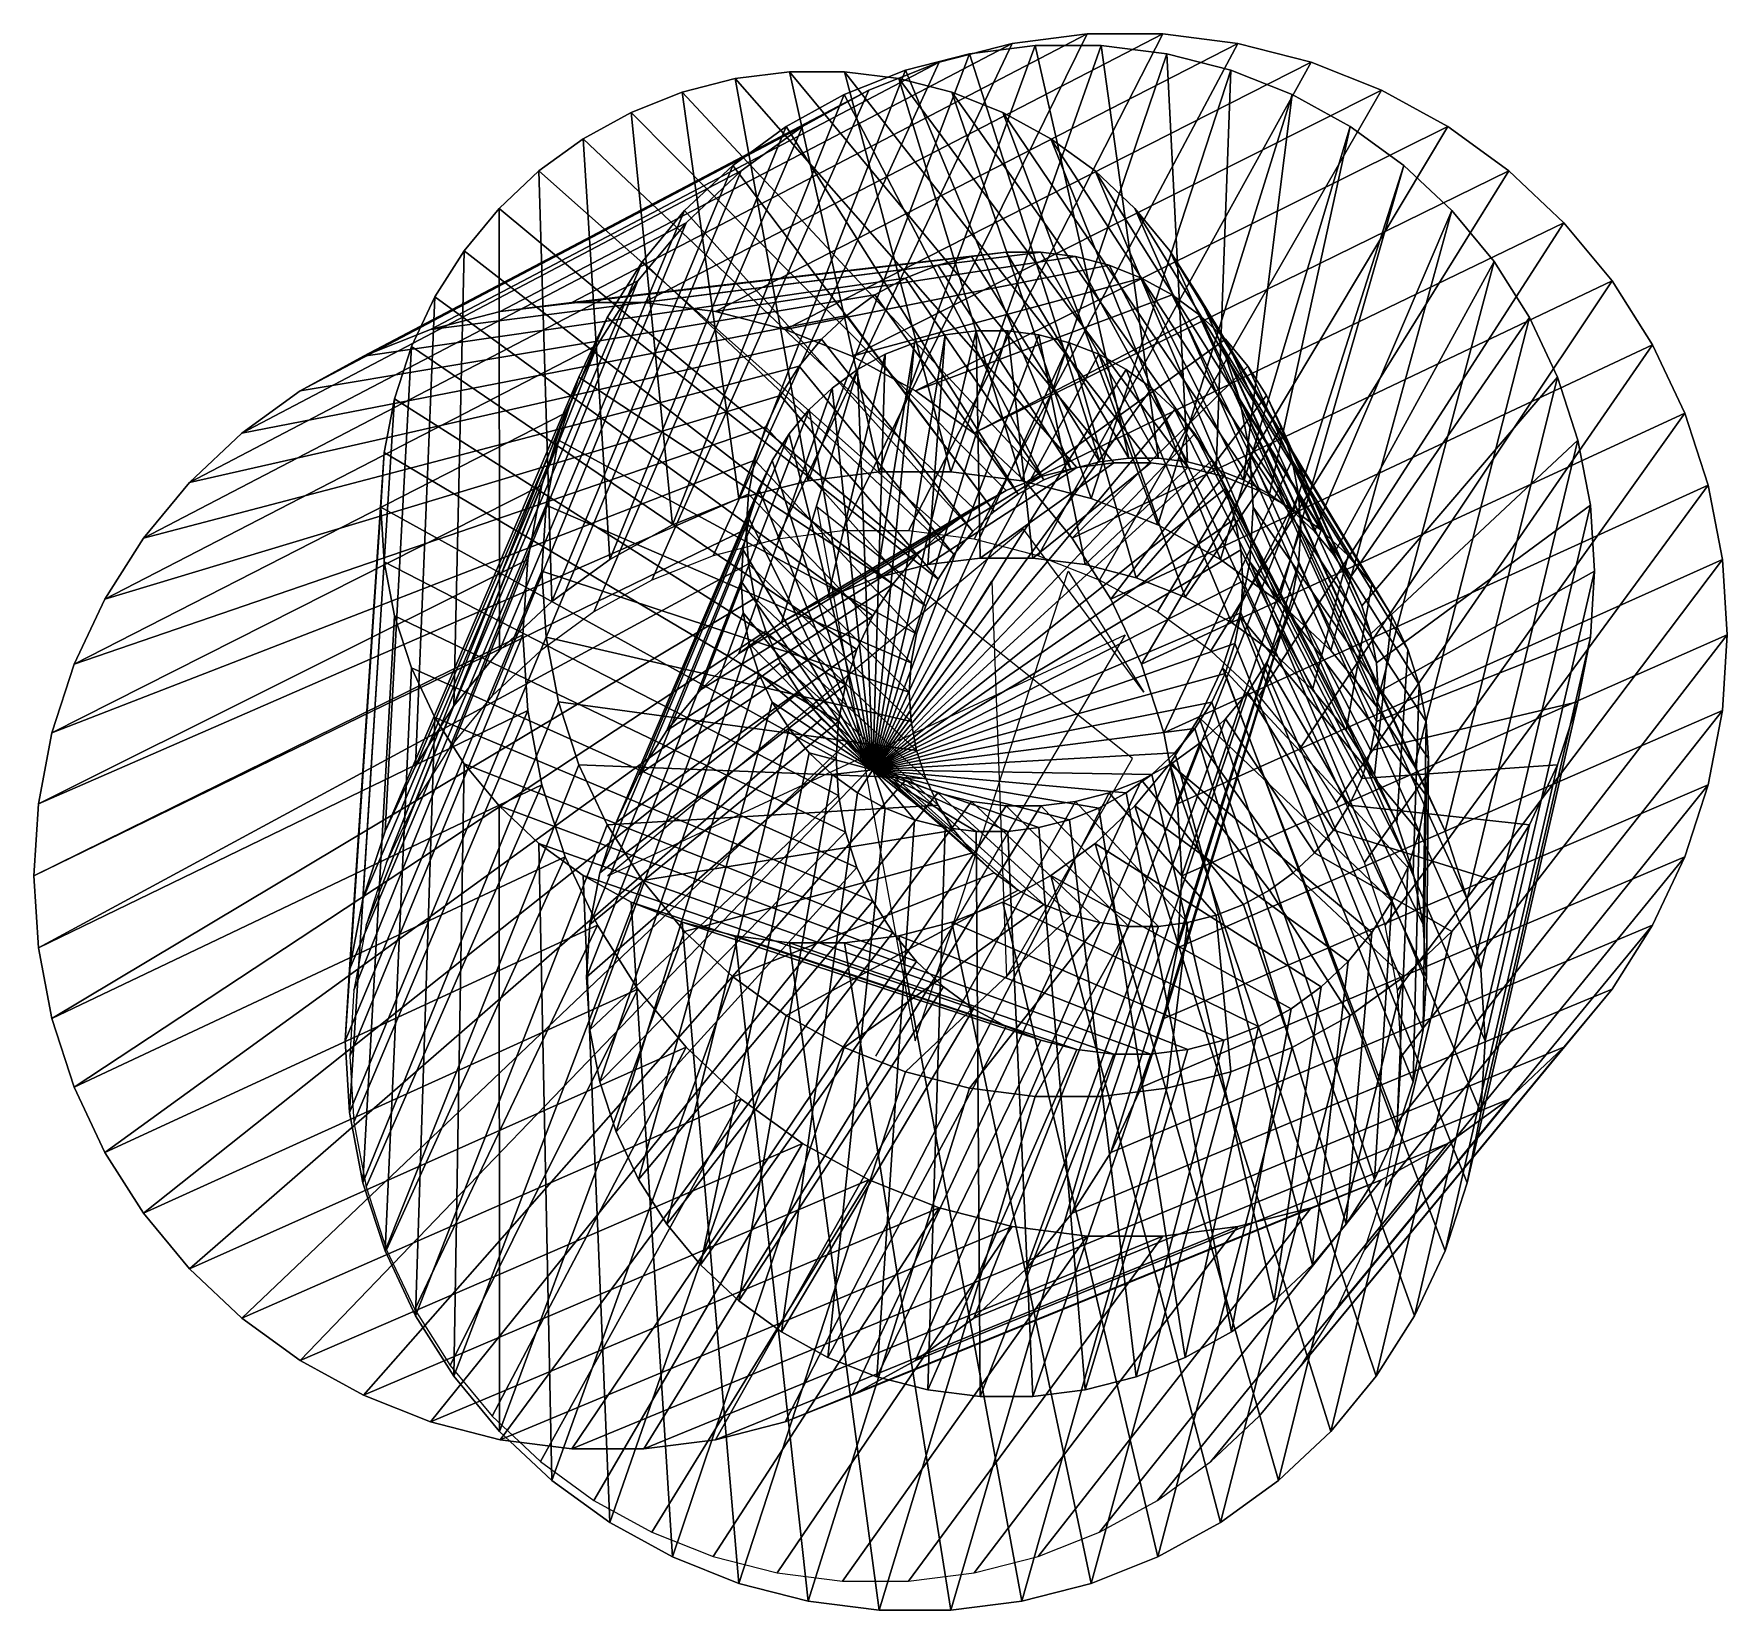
# Model space of a CAD drawing. Header units: metres. Extents: x -46.2 to 47, y -46.2 to 40.5.
import ezdxf

# ---------------------------------------------------------------- set-up
doc = ezdxf.new("R2010")
doc.units = ezdxf.units.M

msp = doc.modelspace()

# ---------------------------------------------------------------- linework, layer by layer
at = {"color": 0}
for p, q in [((14.2849, 0.622329, 81.2008), (-3.06975, 14.447, 72.0355)), ((-3.06975, 14.447, 72.0355), (2.33, -14.9193, 62.4042)), ((8.29514, 13.2425, 31.7619), (-14.5799, -5.82672, 21.2221)), ((14.9096, 4.26714, 42.1838), (8.29514, 13.2425, 31.7619)), ((0, 0, 103.711), (6.56048, 10.3728, 97.4085)), ((2.33, -14.9193, 62.4042), (10.756, 10.9344, 52.4231)), ((6.56048, 10.3728, 97.4085), (7.35789, -11.4139, 89.7409)), ((10.756, 10.9344, 52.4231), (14.9096, 4.26714, 42.1838)), ((-14.5799, -5.82672, 21.2221), (13.8841, 7.41593, 10.6198)), ((13.8841, 7.41593, 10.6198), (0.156521, -15.7507)), ((7.35789, -11.4139, 89.7409), (14.2849, 0.622329, 81.2008))]:
    msp.add_line(p, q, dxfattribs=at)
at = {"color": 22}
for points in [[(7.67507, 39.9647, 34.6049), (-20.4994, 25.2047, -22.0742), (-16.5635, 25.7019, -31.5161), (11.8035, 40.4862, 46.3398)], [(11.8035, 40.4862, 46.3398), (-16.5635, 25.7019, -31.5161), (-12.5963, 25.7019, -40.1264), (15.9647, 40.4862, 57.5113)], [(15.9647, 40.4862, 57.5113), (-12.5963, 25.7019, -40.1264), (-8.66032, 25.2047, -47.7691), (20.0931, 39.9647, 67.9433)], [(3.64458, 38.9299, 22.4918), (-24.342, 24.2181, -11.9494), (-20.4994, 25.2047, -22.0742), (7.67507, 39.9647, 34.6049)], [(20.0931, 39.9647, 67.9433), (-8.66032, 25.2047, -47.7691), (-4.81773, 24.2181, -54.3238), (24.1236, 38.9299, 77.4713)], [(-0.224418, 37.398, 10.1914), (-28.0307, 22.7576, -1.30149), (-24.342, 24.2181, -11.9494), (3.64458, 38.9299, 22.4918)], [(24.1236, 38.9299, 77.4713), (-4.81773, 24.2181, -54.3238), (-1.1291, 22.7576, -59.6871), (27.9926, 37.398, 85.9451)], [(-3.87092, 35.3933, -2.10216), (-31.5072, 20.8464, 9.70162), (-28.0307, 22.7576, -1.30149), (-0.224418, 37.398, 10.1914)], [(27.9926, 37.398, 85.9451), (-1.1291, 22.7576, -59.6871), (2.34741, 20.8464, -63.7744), (31.6391, 35.3933, 93.2308)], [(-7.23741, 32.9474, -14.1951), (-34.7167, 18.5145, 20.8864), (-31.5072, 20.8464, 9.70162), (-3.87092, 35.3933, -2.10216)], [(31.6391, 35.3933, 93.2308), (2.34741, 20.8464, -63.7744), (5.55696, 18.5145, -66.5213), (35.0056, 32.9474, 99.2138)], [(-10.2708, 30.0989, -25.8967), (-37.6087, 15.7988, 32.0765), (-34.7167, 18.5145, 20.8864), (-7.23741, 32.9474, -14.1951)], [(35.0056, 32.9474, 99.2138), (5.55696, 18.5145, -66.5213), (8.44895, 15.7988, -67.8844), (38.039, 30.0989, 103.8)], [(-12.9233, 26.8926, -37.0225), (-40.1375, 12.742, 43.0954), (-37.6087, 15.7988, 32.0765), (-10.2708, 30.0989, -25.8967)], [(38.039, 30.0989, 103.8), (8.44895, 15.7988, -67.8844), (10.9778, 12.742, -67.8422), (40.6914, 26.8926, 106.916)], [(-15.153, 23.3792, -47.3969), (-42.2632, 9.39234, 53.7694), (-40.1375, 12.742, 43.0954), (-12.9233, 26.8926, -37.0225)], [(40.6914, 26.8926, 106.916), (10.9778, 12.742, -67.8422), (13.1035, 9.39234, -66.3955), (42.9211, 23.3792, 108.514)], [(-16.9247, 19.614, -56.8563), (-43.9524, 5.80269, 63.93), (-42.2632, 9.39234, 53.7694), (-15.153, 23.3792, -47.3969)], [(42.9211, 23.3792, 108.514), (13.1035, 9.39234, -66.3955), (14.7927, 5.80269, -63.5669), (44.6929, 19.614, 108.567)], [(-18.2106, 15.6564, -65.2516), (-45.1784, 2.02963, 73.4172), (-43.9524, 5.80269, 63.93), (-16.9247, 19.614, -56.8563)], [(44.6929, 19.614, 108.567), (14.7927, 5.80269, -63.5669), (16.0186, 2.02963, -59.4012), (45.9788, 15.6564, 107.076)], [(-18.9903, 11.5689, -72.4503), (-45.9217, -1.86733, 82.0811), (-45.1784, 2.02963, 73.4172), (-18.2106, 15.6564, -65.2516)], [(45.9788, 15.6564, 107.076), (16.0186, 2.02963, -59.4012), (16.762, -1.86733, -53.964), (46.7585, 11.5689, 104.064)], [(-19.2516, 7.41593, -78.339), (-46.1708, -5.82672, 89.7853), (-45.9217, -1.86733, 82.0811), (-18.9903, 11.5689, -72.4503)], [(46.7585, 11.5689, 104.064), (16.762, -1.86733, -53.964), (17.0111, -5.82672, -47.3411), (47.0198, 7.41593, 99.5786)], [(-18.9903, 3.26293, -82.8248), (-45.9217, -9.78612, 96.4083), (-46.1708, -5.82672, 89.7853), (-19.2516, 7.41593, -78.339)], [(47.0198, 7.41593, 99.5786), (17.0111, -5.82672, -47.3411), (16.762, -9.78612, -39.6369), (46.7585, 3.26293, 93.6899)], [(-18.2106, -0.82458, -85.8369), (-45.1784, -13.6831, 101.845), (-45.9217, -9.78612, 96.4083), (-18.9903, 3.26293, -82.8248)], [(46.7585, 3.26293, 93.6899), (16.762, -9.78612, -39.6369), (16.0186, -13.6831, -30.9729), (45.9788, -0.82458, 86.4911)], [(-16.9247, -4.78213, -87.3278), (-43.9524, -17.4561, 106.011), (-45.1784, -13.6831, 101.845), (-18.2106, -0.82458, -85.8369)], [(45.9788, -0.82458, 86.4911), (16.0186, -13.6831, -30.9729), (14.7927, -17.4561, -21.4858), (44.6929, -4.78213, 78.0958)], [(-15.153, -8.54731, -87.274), (-42.2632, -21.0458, 108.84), (-43.9524, -17.4561, 106.011), (-16.9247, -4.78213, -87.3278)], [(44.6929, -4.78213, 78.0958), (14.7927, -17.4561, -21.4858), (13.1035, -21.0458, -11.3251), (42.9211, -8.54731, 68.6364)], [(-12.9233, -12.0607, -85.6764), (-40.1375, -24.3954, 110.286), (-42.2632, -21.0458, 108.84), (-15.153, -8.54731, -87.274)], [(42.9211, -8.54731, 68.6364), (13.1035, -21.0458, -11.3251), (10.9778, -24.3954, -0.651169), (40.6914, -12.0607, 58.262)], [(-10.2708, -15.267, -82.5601), (-37.6087, -27.4522, 110.329), (-40.1375, -24.3954, 110.286), (-12.9233, -12.0607, -85.6764)], [(40.6914, -12.0607, 58.262), (10.9778, -24.3954, -0.651169), (8.44895, -27.4522, 10.3677), (38.039, -15.267, 47.1363)], [(-7.23741, -18.1156, -77.9743), (-34.7167, -30.168, 108.966), (-37.6087, -27.4522, 110.329), (-10.2708, -15.267, -82.5601)], [(38.039, -15.267, 47.1363), (8.44895, -27.4522, 10.3677), (5.55696, -30.168, 21.5578), (35.0056, -18.1156, 35.4346)], [(-3.87092, -20.5615, -71.9913), (-31.5072, -32.4999, 106.219), (-34.7167, -30.168, 108.966), (-7.23741, -18.1156, -77.9743)], [(35.0056, -18.1156, 35.4346), (5.55696, -30.168, 21.5578), (2.34741, -32.4999, 32.7426), (31.6391, -20.5615, 23.3417)], [(-0.224418, -22.5661, -64.7055), (-28.0307, -34.4111, 102.131), (-31.5072, -32.4999, 106.219), (-3.87092, -20.5615, -71.9913)], [(31.6391, -20.5615, 23.3417), (2.34741, -32.4999, 32.7426), (-1.1291, -34.4111, 43.7457), (27.9926, -22.5661, 11.0481)], [(3.64458, -24.098, -56.2318), (-24.342, -35.8715, 96.768), (-28.0307, -34.4111, 102.131), (-0.224418, -22.5661, -64.7055)], [(27.9926, -22.5661, 11.0481), (-1.1291, -34.4111, 43.7457), (-4.81773, -35.8715, 54.3936), (24.1236, -24.098, -1.25227)], [(7.67507, -25.1328, -46.7038), (-20.4994, -36.8581, 90.2133), (-24.342, -35.8715, 96.768), (3.64458, -24.098, -56.2318)], [(24.1236, -24.098, -1.25227), (-4.81773, -35.8715, 54.3936), (-8.66032, -36.8581, 64.5184), (20.0931, -25.1328, -13.3654)], [(11.8035, -25.6544, -36.2718), (-16.5635, -37.3553, 82.5706), (-20.4994, -36.8581, 90.2133), (7.67507, -25.1328, -46.7038)], [(20.0931, -25.1328, -13.3654), (-8.66032, -36.8581, 64.5184), (-12.5963, -37.3553, 73.9603), (15.9647, -25.6544, -25.1003)], [(15.9647, -25.6544, -25.1003), (-12.5963, -37.3553, 73.9603), (-16.5635, -37.3553, 82.5706), (11.8035, -25.6544, -36.2718)]]:
    msp.add_3dface(points, dxfattribs=at)
at = {"color": 19}
for points in [[(-5.26757, 12.6834, -55.0164), (7.67507, 39.9647, 34.6049), (11.8035, 40.4862, 46.3398), (-1.66106, 13.139, -60.6722)], [(-1.66106, 13.139, -60.6722), (11.8035, 40.4862, 46.3398), (15.9647, 40.4862, 57.5113), (1.9741, 13.139, -65.3712)], [(1.9741, 13.139, -65.3712), (15.9647, 40.4862, 57.5113), (20.0931, 39.9647, 67.9433), (5.58061, 12.6834, -69.0392)], [(-8.78853, 11.7794, -48.4929), (3.64458, 38.9299, 22.4918), (7.67507, 39.9647, 34.6049), (-5.26757, 12.6834, -55.0164)], [(5.58061, 12.6834, -69.0392), (20.0931, 39.9647, 67.9433), (24.1236, 38.9299, 77.4713), (9.10157, 11.7794, -71.6184)], [(-12.1684, 10.4412, -41.2047), (-0.224418, 37.398, 10.1914), (3.64458, 38.9299, 22.4918), (-8.78853, 11.7794, -48.4929)], [(9.10157, 11.7794, -71.6184), (24.1236, 38.9299, 77.4713), (27.9926, 37.398, 85.9451), (12.4815, 10.4412, -73.0682)], [(-15.3539, 8.68991, -33.2667), (-3.87092, 35.3933, -2.10216), (-0.224418, 37.398, 10.1914), (-12.1684, 10.4412, -41.2047)], [(12.4815, 10.4412, -73.0682), (27.9926, 37.398, 85.9451), (31.6391, 35.3933, 93.2308), (15.667, 8.68991, -73.3657)], [(-18.2949, 6.55322, -24.804), (-7.23741, 32.9474, -14.1951), (-3.87092, 35.3933, -2.10216), (-15.3539, 8.68991, -33.2667)], [(15.667, 8.68991, -73.3657), (31.6391, 35.3933, 93.2308), (35.0056, 32.9474, 99.2138), (18.6079, 6.55322, -72.5061)], [(-20.9448, 4.06477, -15.9502), (-10.2708, 30.0989, -25.8967), (-7.23741, 32.9474, -14.1951), (-18.2949, 6.55322, -24.804)], [(18.6079, 6.55322, -72.5061), (35.0056, 32.9474, 99.2138), (38.039, 30.0989, 103.8), (21.2578, 4.06477, -70.5031)], [(-23.2619, 1.26383, -6.84479), (-12.9233, 26.8926, -37.0225), (-10.2708, 30.0989, -25.8967), (-20.9448, 4.06477, -15.9502)], [(21.2578, 4.06477, -70.5031), (38.039, 30.0989, 103.8), (40.6914, 26.8926, 106.916), (23.575, 1.26383, -67.3881)], [(-25.2097, -1.80545, 2.36855), (-15.153, 23.3792, -47.3969), (-12.9233, 26.8926, -37.0225), (-23.2619, 1.26383, -6.84479)], [(23.575, 1.26383, -67.3881), (40.6914, 26.8926, 106.916), (42.9211, 23.3792, 108.514), (25.5228, -1.80545, -63.2105)], [(-26.7575, -5.09464, 11.5445), (-16.9247, 19.614, -56.8563), (-15.153, 23.3792, -47.3969), (-25.2097, -1.80545, 2.36855)], [(25.5228, -1.80545, -63.2105), (42.9211, 23.3792, 108.514), (44.6929, 19.614, 108.567), (27.0706, -5.09464, -58.0359)], [(-27.8808, -8.55189, 20.5385), (-18.2106, 15.6564, -65.2516), (-16.9247, 19.614, -56.8563), (-26.7575, -5.09464, 11.5445)], [(27.0706, -5.09464, -58.0359), (44.6929, 19.614, 108.567), (45.9788, 15.6564, 107.076), (28.1939, -8.55189, -51.9461)], [(-28.562, -12.1227, 29.2085), (-18.9903, 11.5689, -72.4503), (-18.2106, 15.6564, -65.2516), (-27.8808, -8.55189, 20.5385)], [(28.1939, -8.55189, -51.9461), (45.9788, 15.6564, 107.076), (46.7585, 11.5689, 104.064), (28.8751, -12.1227, -45.0371)], [(-28.7903, -15.7507, 37.4178), (-19.2516, 7.41593, -78.339), (-18.9903, 11.5689, -72.4503), (-28.562, -12.1227, 29.2085)], [(28.8751, -12.1227, -45.0371), (46.7585, 11.5689, 104.064), (47.0198, 7.41593, 99.5786), (29.1033, -15.7507, -37.4178)], [(-28.562, -19.3787, 45.0371), (-18.9903, 3.26293, -82.8248), (-19.2516, 7.41593, -78.339), (-28.7903, -15.7507, 37.4178)], [(29.1033, -15.7507, -37.4178), (47.0198, 7.41593, 99.5786), (46.7585, 3.26293, 93.6899), (28.8751, -19.3787, -29.2085)], [(-27.8808, -22.9494, 51.9461), (-18.2106, -0.82458, -85.8369), (-18.9903, 3.26293, -82.8248), (-28.562, -19.3787, 45.0371)], [(28.8751, -19.3787, -29.2085), (46.7585, 3.26293, 93.6899), (45.9788, -0.82458, 86.4911), (28.1939, -22.9494, -20.5385)], [(-26.7575, -26.4067, 58.0359), (-16.9247, -4.78213, -87.3278), (-18.2106, -0.82458, -85.8369), (-27.8808, -22.9494, 51.9461)], [(28.1939, -22.9494, -20.5385), (45.9788, -0.82458, 86.4911), (44.6929, -4.78213, 78.0958), (27.0706, -26.4067, -11.5445)], [(-25.2097, -29.6959, 63.2105), (-15.153, -8.54731, -87.274), (-16.9247, -4.78213, -87.3278), (-26.7575, -26.4067, 58.0359)], [(27.0706, -26.4067, -11.5445), (44.6929, -4.78213, 78.0958), (42.9211, -8.54731, 68.6364), (25.5228, -29.6959, -2.36855)], [(-23.2619, -32.7652, 67.3881), (-12.9233, -12.0607, -85.6764), (-15.153, -8.54731, -87.274), (-25.2097, -29.6959, 63.2105)], [(25.5228, -29.6959, -2.36855), (42.9211, -8.54731, 68.6364), (40.6914, -12.0607, 58.262), (23.575, -32.7652, 6.84479)], [(-20.9448, -35.5661, 70.5031), (-10.2708, -15.267, -82.5601), (-12.9233, -12.0607, -85.6764), (-23.2619, -32.7652, 67.3881)], [(23.575, -32.7652, 6.84479), (40.6914, -12.0607, 58.262), (38.039, -15.267, 47.1363), (21.2578, -35.5661, 15.9502)], [(-18.2949, -38.0545, 72.5061), (-7.23741, -18.1156, -77.9743), (-10.2708, -15.267, -82.5601), (-20.9448, -35.5661, 70.5031)], [(21.2578, -35.5661, 15.9502), (38.039, -15.267, 47.1363), (35.0056, -18.1156, 35.4346), (18.6079, -38.0545, 24.804)], [(-15.3539, -40.1912, 73.3657), (-3.87092, -20.5615, -71.9913), (-7.23741, -18.1156, -77.9743), (-18.2949, -38.0545, 72.5061)], [(18.6079, -38.0545, 24.804), (35.0056, -18.1156, 35.4346), (31.6391, -20.5615, 23.3417), (15.667, -40.1912, 33.2667)], [(-12.1684, -41.9425, 73.0682), (-0.224418, -22.5661, -64.7055), (-3.87092, -20.5615, -71.9913), (-15.3539, -40.1912, 73.3657)], [(15.667, -40.1912, 33.2667), (31.6391, -20.5615, 23.3417), (27.9926, -22.5661, 11.0481), (12.4815, -41.9425, 41.2047)], [(-8.78853, -43.2807, 71.6184), (3.64458, -24.098, -56.2318), (-0.224418, -22.5661, -64.7055), (-12.1684, -41.9425, 73.0682)], [(12.4815, -41.9425, 41.2047), (27.9926, -22.5661, 11.0481), (24.1236, -24.098, -1.25227), (9.10157, -43.2807, 48.4929)], [(-5.26757, -44.1847, 69.0392), (7.67507, -25.1328, -46.7038), (3.64458, -24.098, -56.2318), (-8.78853, -43.2807, 71.6184)], [(9.10157, -43.2807, 48.4929), (24.1236, -24.098, -1.25227), (20.0931, -25.1328, -13.3654), (5.58061, -44.1847, 55.0164)], [(-1.66106, -44.6403, 65.3712), (11.8035, -25.6544, -36.2718), (7.67507, -25.1328, -46.7038), (-5.26757, -44.1847, 69.0392)], [(5.58061, -44.1847, 55.0164), (20.0931, -25.1328, -13.3654), (15.9647, -25.6544, -25.1003), (1.9741, -44.6403, 60.6722)], [(1.9741, -44.6403, 60.6722), (15.9647, -25.6544, -25.1003), (11.8035, -25.6544, -36.2718), (-1.66106, -44.6403, 65.3712)]]:
    msp.add_3dface(points, dxfattribs=at)
at = {"color": 64}
for points in [[(1.80502, 38.4827, 116.224), (-7.36494, 14.9187, -34.0085), (-3.5488, 15.8985, -34.8565), (5.32832, 39.3873, 121.542)], [(5.32832, 39.3873, 121.542), (-3.5488, 15.8985, -34.8565), (0.360045, 16.3923, -34.1707), (8.93722, 39.8432, 125.769)], [(8.93722, 39.8432, 125.769), (0.360045, 16.3923, -34.1707), (4.29996, 16.3923, -31.9618), (12.5748, 39.8432, 128.84)], [(12.5748, 39.8432, 128.84), (4.29996, 16.3923, -31.9618), (8.20881, 15.8985, -28.2646), (16.1837, 39.3873, 130.706)], [(16.1837, 39.3873, 130.706), (8.20881, 15.8985, -28.2646), (12.0249, 14.9187, -23.1376), (19.707, 38.4827, 131.337)], [(-1.57712, 37.1436, 109.9), (-11.0282, 13.4683, -31.64), (-7.36494, 14.9187, -34.0085), (1.80502, 38.4827, 116.224)], [(19.707, 38.4827, 131.337), (12.0249, 14.9187, -23.1376), (15.6882, 13.4683, -16.6616), (23.0891, 37.1436, 130.724)], [(-4.76476, 35.3912, 102.67), (-14.4808, 11.5702, -27.7884), (-11.0282, 13.4683, -31.64), (-1.57712, 37.1436, 109.9)], [(23.0891, 37.1436, 130.724), (15.6882, 13.4683, -16.6616), (19.1408, 11.5702, -8.93861), (26.2768, 35.3912, 128.875)], [(-7.70762, 33.2531, 94.6475), (-17.6682, 9.25441, -22.5144), (-14.4808, 11.5702, -27.7884), (-4.76476, 35.3912, 102.67)], [(26.2768, 35.3912, 128.875), (19.1408, 11.5702, -8.93861), (22.3282, 9.25441, -0.090521), (29.2196, 33.2531, 125.822)], [(-10.3593, 30.763, 85.959), (-20.5403, 6.55736, -15.9012), (-17.6682, 9.25441, -22.5144), (-7.70762, 33.2531, 94.6475)], [(29.2196, 33.2531, 125.822), (22.3282, 9.25441, -0.090521), (25.2003, 6.55736, 9.74315), (31.8713, 30.763, 121.61)], [(-12.678, 27.9602, 76.7415), (-23.0517, 3.5216, -8.05302), (-20.5403, 6.55736, -15.9012), (-10.3593, 30.763, 85.959)], [(31.8713, 30.763, 121.61), (25.2003, 6.55736, 9.74315), (27.7117, 3.5216, 20.4073), (34.19, 27.9602, 116.307)], [(-14.6271, 24.8889, 67.1406), (-25.1628, 0.195021, 0.906282), (-23.0517, 3.5216, -8.05302), (-12.678, 27.9602, 76.7415)], [(34.19, 27.9602, 116.307), (27.7117, 3.5216, 20.4073), (29.8228, 0.195021, 31.7338), (36.1391, 24.8889, 109.997)], [(-16.1759, 21.5975, 57.3075), (-26.8403, -3.36992, 10.8354), (-25.1628, 0.195021, 0.906282), (-14.6271, 24.8889, 67.1406)], [(36.1391, 24.8889, 109.997), (29.8228, 0.195021, 31.7338), (31.5003, -3.36992, 43.544), (37.6879, 21.5975, 102.779)], [(-17.3, 18.1379, 47.3974), (-28.0578, -7.117, 21.5779), (-26.8403, -3.36992, 10.8354), (-16.1759, 21.5975, 57.3075)], [(37.6879, 21.5975, 102.779), (31.5003, -3.36992, 43.544), (32.7178, -7.117, 55.6516), (38.812, 18.1379, 94.7671)], [(-17.9816, 14.5648, 37.5666), (-28.7961, -10.9871, 32.9642), (-28.0578, -7.117, 21.5779), (-17.3, 18.1379, 47.3974)], [(38.812, 18.1379, 94.7671), (32.7178, -7.117, 55.6516), (33.4561, -10.9871, 67.8657), (39.4936, 14.5648, 86.0871)], [(-18.21, 10.9344, 27.97), (-29.0435, -14.9193, 44.8147), (-28.7961, -10.9871, 32.9642), (-17.9816, 14.5648, 37.5666)], [(39.4936, 14.5648, 86.0871), (33.4561, -10.9871, 67.8657), (33.7035, -14.9193, 79.9936), (39.722, 10.9344, 76.8762)], [(-17.9816, 7.30397, 18.7591), (-28.7961, -18.8514, 56.9427), (-29.0435, -14.9193, 44.8147), (-18.21, 10.9344, 27.97)], [(39.722, 10.9344, 76.8762), (33.7035, -14.9193, 79.9936), (33.4561, -18.8514, 91.8442), (39.4936, 7.30397, 67.2797)], [(-17.3, 3.73082, 10.0791), (-28.0578, -22.7215, 69.1568), (-28.7961, -18.8514, 56.9427), (-17.9816, 7.30397, 18.7591)], [(39.4936, 7.30397, 67.2797), (33.4561, -18.8514, 91.8442), (32.7178, -22.7215, 103.231), (38.812, 3.73082, 57.4488)], [(-16.1759, 0.271269, 2.06693), (-26.8403, -26.4686, 81.2644), (-28.0578, -22.7215, 69.1568), (-17.3, 3.73082, 10.0791)], [(38.812, 3.73082, 57.4488), (32.7178, -22.7215, 103.231), (31.5003, -26.4686, 113.973), (37.6879, 0.271269, 47.5387)], [(-14.6271, -3.02011, -5.15113), (-25.1628, -30.0336, 93.0746), (-26.8403, -26.4686, 81.2644), (-16.1759, 0.271269, 2.06693)], [(37.6879, 0.271269, 47.5387), (31.5003, -26.4686, 113.973), (29.8228, -30.0336, 123.902), (36.1391, -3.02011, 37.7057)], [(-12.678, -6.09143, -11.4612), (-23.0517, -33.3601, 104.401), (-25.1628, -30.0336, 93.0746), (-14.6271, -3.02011, -5.15113)], [(36.1391, -3.02011, 37.7057), (29.8228, -30.0336, 123.902), (27.7117, -33.3601, 132.861), (34.19, -6.09143, 28.1047)], [(-10.3593, -8.89423, -16.7638), (-20.5403, -36.3959, 115.065), (-23.0517, -33.3601, 104.401), (-12.678, -6.09143, -11.4612)], [(34.19, -6.09143, 28.1047), (27.7117, -33.3601, 132.861), (25.2003, -36.3959, 140.71), (31.8713, -8.89423, 18.8873)], [(-7.70762, -11.3843, -20.9753), (-17.6682, -39.093, 124.899), (-20.5403, -36.3959, 115.065), (-10.3593, -8.89423, -16.7638)], [(31.8713, -8.89423, 18.8873), (25.2003, -36.3959, 140.71), (22.3282, -39.093, 147.323), (29.2196, -11.3843, 10.1987)], [(-4.76476, -13.5224, -24.0292), (-14.4808, -41.4088, 133.747), (-17.6682, -39.093, 124.899), (-7.70762, -11.3843, -20.9753)], [(29.2196, -11.3843, 10.1987), (22.3282, -39.093, 147.323), (19.1408, -41.4088, 152.597), (26.2768, -13.5224, 2.17604)], [(-1.57712, -15.2749, -25.8774), (-11.0282, -43.3068, 141.47), (-14.4808, -41.4088, 133.747), (-4.76476, -13.5224, -24.0292)], [(26.2768, -13.5224, 2.17604), (19.1408, -41.4088, 152.597), (15.6882, -43.3068, 156.448), (23.0891, -15.2749, -5.0542)], [(1.80502, -16.6139, -26.4908), (-7.36494, -44.7572, 147.946), (-11.0282, -43.3068, 141.47), (-1.57712, -15.2749, -25.8774)], [(23.0891, -15.2749, -5.0542), (15.6882, -43.3068, 156.448), (12.0249, -44.7572, 158.817), (19.707, -16.6139, -11.378)], [(5.32832, -17.5186, -25.8597), (-3.5488, -45.737, 153.073), (-7.36494, -44.7572, 147.946), (1.80502, -16.6139, -26.4908)], [(19.707, -16.6139, -11.378), (12.0249, -44.7572, 158.817), (8.20881, -45.737, 159.665), (16.1837, -17.5186, -16.6956)], [(8.93722, -17.9745, -23.994), (0.360045, -46.2308, 156.77), (-3.5488, -45.737, 153.073), (5.32832, -17.5186, -25.8597)], [(16.1837, -17.5186, -16.6956), (8.20881, -45.737, 159.665), (4.29996, -46.2308, 158.979), (12.5748, -17.9745, -20.9231)], [(12.5748, -17.9745, -20.9231), (4.29996, -46.2308, 158.979), (0.360045, -46.2308, 156.77), (8.93722, -17.9745, -23.994)]]:
    msp.add_3dface(points, dxfattribs=at)
at = {"color": 54}
for points in [[(10.9217, 16.5409, 32.5741), (1.80502, 38.4827, 116.224), (5.32832, 39.3873, 121.542), (12.4914, 16.9439, 32.9485)], [(12.4914, 16.9439, 32.9485), (5.32832, 39.3873, 121.542), (8.93722, 39.8432, 125.769), (14.0993, 17.147, 33.4685)], [(14.0993, 17.147, 33.4685), (8.93722, 39.8432, 125.769), (12.5748, 39.8432, 128.84), (15.72, 17.147, 34.1259)], [(15.72, 17.147, 34.1259), (12.5748, 39.8432, 128.84), (16.1837, 39.3873, 130.706), (17.3279, 16.9439, 34.9104)], [(17.3279, 16.9439, 34.9104), (16.1837, 39.3873, 130.706), (19.707, 38.4827, 131.337), (18.8976, 16.5409, 35.8096)], [(9.41479, 15.9443, 32.3514), (-1.57712, 37.1436, 109.9), (1.80502, 38.4827, 116.224), (10.9217, 16.5409, 32.5741)], [(18.8976, 16.5409, 35.8096), (19.707, 38.4827, 131.337), (23.0891, 37.1436, 130.724), (20.4045, 15.9443, 36.8094)], [(7.99459, 15.1635, 32.2836), (-4.76476, 35.3912, 102.67), (-1.57712, 37.1436, 109.9), (9.41479, 15.9443, 32.3514)], [(20.4045, 15.9443, 36.8094), (23.0891, 37.1436, 130.724), (26.2768, 35.3912, 128.875), (21.8247, 15.1635, 37.8939)], [(6.68344, 14.2109, 32.372), (-7.70762, 33.2531, 94.6475), (-4.76476, 35.3912, 102.67), (7.99459, 15.1635, 32.2836)], [(21.8247, 15.1635, 37.8939), (26.2768, 35.3912, 128.875), (29.2196, 33.2531, 125.822), (23.1358, 14.2109, 39.046)], [(5.50202, 13.1015, 32.6152), (-10.3593, 30.763, 85.959), (-7.70762, 33.2531, 94.6475), (6.68344, 14.2109, 32.372)], [(23.1358, 14.2109, 39.046), (29.2196, 33.2531, 125.822), (31.8713, 30.763, 121.61), (24.3172, 13.1015, 40.2476)], [(4.46897, 11.8527, 33.0092), (-12.678, 27.9602, 76.7415), (-10.3593, 30.763, 85.959), (5.50202, 13.1015, 32.6152)], [(24.3172, 13.1015, 40.2476), (31.8713, 30.763, 121.61), (34.19, 27.9602, 116.307), (25.3503, 11.8527, 41.4798)], [(3.60057, 10.4843, 33.548), (-14.6271, 24.8889, 67.1406), (-12.678, 27.9602, 76.7415), (4.46897, 11.8527, 33.0092)], [(25.3503, 11.8527, 41.4798), (34.19, 27.9602, 116.307), (36.1391, 24.8889, 109.997), (26.2187, 10.4843, 42.7231)], [(2.91053, 9.01792, 34.2229), (-16.1759, 21.5975, 57.3075), (-14.6271, 24.8889, 67.1406), (3.60057, 10.4843, 33.548)], [(26.2187, 10.4843, 42.7231), (36.1391, 24.8889, 109.997), (37.6879, 21.5975, 102.779), (26.9087, 9.01792, 43.9578)], [(2.40971, 7.47657, 35.0234), (-17.3, 18.1379, 47.3974), (-16.1759, 21.5975, 57.3075), (2.91053, 9.01792, 34.2229)], [(26.9087, 9.01792, 43.9578), (37.6879, 21.5975, 102.779), (38.812, 18.1379, 94.7671), (27.4095, 7.47657, 45.1646)], [(2.10603, 5.88461, 35.9368), (-17.9816, 14.5648, 37.5666), (-17.3, 18.1379, 47.3974), (2.40971, 7.47657, 35.0234)], [(27.4095, 7.47657, 45.1646), (38.812, 18.1379, 94.7671), (39.4936, 14.5648, 86.0871), (27.7132, 5.88461, 46.3244)], [(2.00427, 4.26714, 36.9487), (-18.21, 10.9344, 27.97), (-17.9816, 14.5648, 37.5666), (2.10603, 5.88461, 35.9368)], [(27.7132, 5.88461, 46.3244), (39.4936, 14.5648, 86.0871), (39.722, 10.9344, 76.8762), (27.815, 4.26714, 47.4189)], [(2.10603, 2.64967, 38.0432), (-17.9816, 7.30397, 18.7591), (-18.21, 10.9344, 27.97), (2.00427, 4.26714, 36.9487)], [(27.815, 4.26714, 47.4189), (39.722, 10.9344, 76.8762), (39.4936, 7.30397, 67.2797), (27.7132, 2.64967, 48.4308)], [(2.40971, 1.0577, 39.2029), (-17.3, 3.73082, 10.0791), (-17.9816, 7.30397, 18.7591), (2.10603, 2.64967, 38.0432)], [(27.7132, 2.64967, 48.4308), (39.4936, 7.30397, 67.2797), (38.812, 3.73082, 57.4488), (27.4095, 1.0577, 49.3442)], [(2.91053, -0.483643, 40.4097), (-16.1759, 0.271269, 2.06693), (-17.3, 3.73082, 10.0791), (2.40971, 1.0577, 39.2029)], [(27.4095, 1.0577, 49.3442), (38.812, 3.73082, 57.4488), (37.6879, 0.271269, 47.5387), (26.9087, -0.483643, 50.1447)], [(3.60057, -1.95007, 41.6445), (-14.6271, -3.02011, -5.15113), (-16.1759, 0.271269, 2.06693), (2.91053, -0.483643, 40.4097)], [(26.9087, -0.483643, 50.1447), (37.6879, 0.271269, 47.5387), (36.1391, -3.02011, 37.7057), (26.2187, -1.95007, 50.8196)], [(4.46897, -3.31844, 42.8878), (-12.678, -6.09143, -11.4612), (-14.6271, -3.02011, -5.15113), (3.60057, -1.95007, 41.6445)], [(26.2187, -1.95007, 50.8196), (36.1391, -3.02011, 37.7057), (34.19, -6.09143, 28.1047), (25.3503, -3.31844, 51.3584)], [(5.50202, -4.56719, 44.1199), (-10.3593, -8.89423, -16.7638), (-12.678, -6.09143, -11.4612), (4.46897, -3.31844, 42.8878)], [(25.3503, -3.31844, 51.3584), (34.19, -6.09143, 28.1047), (31.8713, -8.89423, 18.8873), (24.3172, -4.56719, 51.7524)], [(6.68344, -5.67662, 45.3216), (-7.70762, -11.3843, -20.9753), (-10.3593, -8.89423, -16.7638), (5.50202, -4.56719, 44.1199)], [(24.3172, -4.56719, 51.7524), (31.8713, -8.89423, 18.8873), (29.2196, -11.3843, 10.1987), (23.1358, -5.67662, 51.9955)], [(7.99459, -6.62922, 46.4737), (-4.76476, -13.5224, -24.0292), (-7.70762, -11.3843, -20.9753), (6.68344, -5.67662, 45.3216)], [(23.1358, -5.67662, 51.9955), (29.2196, -11.3843, 10.1987), (26.2768, -13.5224, 2.17604), (21.8247, -6.62922, 52.084)], [(9.41479, -7.40998, 47.5582), (-1.57712, -15.2749, -25.8774), (-4.76476, -13.5224, -24.0292), (7.99459, -6.62922, 46.4737)], [(10.9217, -8.00659, 48.558), (1.80502, -16.6139, -26.4908), (-1.57712, -15.2749, -25.8774), (9.41479, -7.40998, 47.5582)], [(20.4045, -7.40998, 52.0162), (23.0891, -15.2749, -5.0542), (19.707, -16.6139, -11.378), (18.8976, -8.00659, 51.7934)], [(21.8247, -6.62922, 52.084), (26.2768, -13.5224, 2.17604), (23.0891, -15.2749, -5.0542), (20.4045, -7.40998, 52.0162)], [(12.4914, -8.40964, 49.4572), (5.32832, -17.5186, -25.8597), (1.80502, -16.6139, -26.4908), (10.9217, -8.00659, 48.558)], [(18.8976, -8.00659, 51.7934), (19.707, -16.6139, -11.378), (16.1837, -17.5186, -16.6956), (17.3279, -8.40964, 51.4191)], [(14.0993, -8.61276, 50.2417), (8.93722, -17.9745, -23.994), (5.32832, -17.5186, -25.8597), (12.4914, -8.40964, 49.4572)], [(15.72, -8.61276, 50.8991), (12.5748, -17.9745, -20.9231), (8.93722, -17.9745, -23.994), (14.0993, -8.61276, 50.2417)], [(17.3279, -8.40964, 51.4191), (16.1837, -17.5186, -16.6956), (12.5748, -17.9745, -20.9231), (15.72, -8.61276, 50.8991)]]:
    msp.add_3dface(points, dxfattribs=at)
at = {"color": 84}
for points in [[(-7.56811, 38.0282, 116.122), (11.2301, 16.6366, 101.293), (13.2613, 16.8932, 103.302), (-4.57713, 38.406, 111.029)], [(-4.57713, 38.406, 111.029), (13.2613, 16.8932, 103.302), (15.3086, 16.8932, 104.963), (-1.56238, 38.406, 105.32)], [(-1.56238, 38.406, 105.32), (15.3086, 16.8932, 104.963), (17.3398, 16.6366, 106.249), (1.4286, 38.0282, 99.0868)], [(-13.2912, 36.1687, 124.154), (7.34345, 15.3738, 96.3608), (9.24703, 16.1274, 98.967), (-10.4882, 37.2785, 120.521)], [(-10.4882, 37.2785, 120.521), (9.24703, 16.1274, 98.967), (11.2301, 16.6366, 101.293), (-7.56811, 38.0282, 116.122)], [(1.4286, 38.0282, 99.0868), (17.3398, 16.6366, 106.249), (19.3229, 16.1274, 107.14), (4.34864, 37.2785, 92.4268)], [(4.34864, 37.2785, 92.4268), (19.3229, 16.1274, 107.14), (21.2264, 15.3738, 107.622), (7.15169, 36.1687, 85.4452)], [(-15.933, 34.7163, 126.966), (5.54934, 14.3874, 93.5154), (7.34345, 15.3738, 96.3608), (-13.2912, 36.1687, 124.154)], [(7.15169, 36.1687, 85.4452), (21.2264, 15.3738, 107.622), (23.0205, 14.3874, 107.687), (9.79354, 34.7163, 78.2521)], [(-18.372, 32.9443, 128.911), (3.893, 13.184, 90.4759), (5.54934, 14.3874, 93.5154), (-15.933, 34.7163, 126.966)], [(9.79354, 34.7163, 78.2521), (23.0205, 14.3874, 107.687), (24.6769, 13.184, 107.334), (12.2325, 32.9443, 70.961)], [(-20.5697, 30.8805, 129.96), (2.40054, 11.7825, 87.2901), (3.893, 13.184, 90.4759), (-18.372, 32.9443, 128.911)], [(12.2325, 32.9443, 70.961), (24.6769, 13.184, 107.334), (26.1693, 11.7825, 106.569), (14.4302, 30.8805, 63.6868)], [(-22.4914, 28.5576, 130.095), (1.09551, 10.205, 84.0082), (2.40054, 11.7825, 87.2901), (-20.5697, 30.8805, 129.96)], [(14.4302, 30.8805, 63.6868), (26.1693, 11.7825, 106.569), (27.4744, 10.205, 105.405), (16.3519, 28.5576, 56.5443)], [(-24.1068, 26.0122, 129.314), (-0.001514, 8.47637, 80.6821), (1.09551, 10.205, 84.0082), (-22.4914, 28.5576, 130.095)], [(16.3519, 28.5576, 56.5443), (27.4744, 10.205, 105.405), (28.5714, 8.47637, 103.858), (17.9673, 26.0122, 49.6461)], [(-25.3904, 23.2843, 127.63), (-0.873234, 6.62387, 77.3642), (-0.001514, 8.47637, 80.6821), (-24.1068, 26.0122, 129.314)], [(17.9673, 26.0122, 49.6461), (28.5714, 8.47637, 103.858), (29.4431, 6.62387, 101.954), (19.2509, 23.2843, 43.1009)], [(-26.322, 20.4171, 125.069), (-1.5059, 4.67673, 74.1067), (-0.873234, 6.62387, 77.3642), (-25.3904, 23.2843, 127.63)], [(19.2509, 23.2843, 43.1009), (29.4431, 6.62387, 101.954), (30.0758, 4.67673, 99.7233), (20.1825, 20.4171, 37.0121)], [(-26.8869, 17.4558, 121.672), (-1.88954, 2.66564, 70.9612), (-1.5059, 4.67673, 74.1067), (-26.322, 20.4171, 125.069)], [(20.1825, 20.4171, 37.0121), (30.0758, 4.67673, 99.7233), (30.4594, 2.66564, 97.2), (20.7474, 17.4558, 31.4757)], [(-27.0762, 14.447, 117.492), (-2.01809, 0.622329, 67.9771), (-1.88954, 2.66564, 70.9612), (-26.8869, 17.4558, 121.672)], [(20.7474, 17.4558, 31.4757), (30.4594, 2.66564, 97.2), (30.588, 0.622329, 94.4245), (20.9367, 14.447, 26.5789)], [(-26.8869, 11.4382, 112.595), (-1.88954, -1.42098, 65.2016), (-2.01809, 0.622329, 67.9771), (-27.0762, 14.447, 117.492)], [(20.9367, 14.447, 26.5789), (30.588, 0.622329, 94.4245), (30.4594, -1.42098, 91.4404), (20.7474, 11.4382, 22.3989)], [(-26.322, 8.47681, 107.059), (-1.5059, -3.43207, 62.6783), (-1.88954, -1.42098, 65.2016), (-26.8869, 11.4382, 112.595)], [(20.7474, 11.4382, 22.3989), (30.4594, -1.42098, 91.4404), (30.0758, -3.43207, 88.2949), (20.1825, 8.47681, 19.0018)], [(-25.3904, 5.60961, 100.97), (-0.873234, -5.37922, 60.4472), (-1.5059, -3.43207, 62.6783), (-26.322, 8.47681, 107.059)], [(20.1825, 8.47681, 19.0018), (30.0758, -3.43207, 88.2949), (29.4431, -5.37922, 85.0374), (19.2509, 5.60961, 16.441)], [(-24.1068, 2.88178, 94.4249), (-0.001514, -7.23172, 58.5434), (-0.873234, -5.37922, 60.4472), (-25.3904, 5.60961, 100.97)], [(19.2509, 5.60961, 16.441), (29.4431, -5.37922, 85.0374), (28.5714, -7.23172, 81.7195), (17.9673, 2.88178, 14.757)], [(-22.4914, 0.336342, 87.5267), (1.09551, -8.96035, 56.997), (-0.001514, -7.23172, 58.5434), (-24.1068, 2.88178, 94.4249)], [(17.9673, 2.88178, 14.757), (28.5714, -7.23172, 81.7195), (27.4744, -8.96035, 78.3934), (16.3519, 0.336342, 13.9763)], [(-20.5697, -1.98657, 80.3842), (2.40054, -10.5379, 55.8322), (1.09551, -8.96035, 56.997), (-22.4914, 0.336342, 87.5267)], [(16.3519, 0.336342, 13.9763), (27.4744, -8.96035, 78.3934), (26.1693, -10.5379, 75.1115), (14.4302, -1.98657, 14.1113)], [(-18.372, -4.05031, 73.11), (3.893, -11.9394, 55.0675), (2.40054, -10.5379, 55.8322), (-20.5697, -1.98657, 80.3842)], [(14.4302, -1.98657, 14.1113), (26.1693, -10.5379, 75.1115), (24.6769, -11.9394, 71.9257), (12.2325, -4.05031, 15.1597)], [(-15.933, -5.82234, 65.8188), (5.54934, -13.1428, 54.7149), (3.893, -11.9394, 55.0675), (-18.372, -4.05031, 73.11)], [(12.2325, -4.05031, 15.1597), (24.6769, -11.9394, 71.9257), (23.0205, -13.1428, 68.8862), (9.79354, -5.82234, 17.1051)], [(-13.2912, -7.2747, 58.6258), (7.34345, -14.1291, 54.7801), (5.54934, -13.1428, 54.7149), (-15.933, -5.82234, 65.8188)], [(9.79354, -5.82234, 17.1051), (23.0205, -13.1428, 68.8862), (21.2264, -14.1291, 66.0408), (7.15169, -7.2747, 19.9168)], [(-10.4882, -8.38451, 51.6441), (9.24703, -14.8828, 55.2619), (7.34345, -14.1291, 54.7801), (-13.2912, -7.2747, 58.6258)], [(7.15169, -7.2747, 19.9168), (21.2264, -14.1291, 66.0408), (19.3229, -14.8828, 63.4346), (4.34864, -8.38451, 23.5504)], [(-7.56811, -9.13425, 44.9841), (11.2301, -15.3919, 56.1528), (9.24703, -14.8828, 55.2619), (-10.4882, -8.38451, 51.6441)], [(4.34864, -8.38451, 23.5504), (19.3229, -14.8828, 63.4346), (17.3398, -15.3919, 61.1085), (1.4286, -9.13425, 27.9487)], [(-4.57713, -9.5121, 38.7507), (13.2613, -15.6485, 57.4387), (11.2301, -15.3919, 56.1528), (-7.56811, -9.13425, 44.9841)], [(1.4286, -9.13425, 27.9487), (17.3398, -15.3919, 61.1085), (15.3086, -15.6485, 59.0993), (-1.56238, -9.5121, 33.0422)], [(-1.56238, -9.5121, 33.0422), (15.3086, -15.6485, 59.0993), (13.2613, -15.6485, 57.4387), (-4.57713, -9.5121, 38.7507)]]:
    msp.add_3dface(points, dxfattribs=at)
at = {"color": 74}
for points in [[(-3.5488, 15.8985, -34.8565), (-7.56811, 38.0282, 116.122), (-4.57713, 38.406, 111.029), (0.360045, 16.3923, -34.1707)], [(0.360045, 16.3923, -34.1707), (-4.57713, 38.406, 111.029), (-1.56238, 38.406, 105.32), (4.29996, 16.3923, -31.9618)], [(4.29996, 16.3923, -31.9618), (-1.56238, 38.406, 105.32), (1.4286, 38.0282, 99.0868), (8.20881, 15.8985, -28.2646)], [(-11.0282, 13.4683, -31.64), (-13.2912, 36.1687, 124.154), (-10.4882, 37.2785, 120.521), (-7.36494, 14.9187, -34.0085)], [(-7.36494, 14.9187, -34.0085), (-10.4882, 37.2785, 120.521), (-7.56811, 38.0282, 116.122), (-3.5488, 15.8985, -34.8565)], [(8.20881, 15.8985, -28.2646), (1.4286, 38.0282, 99.0868), (4.34864, 37.2785, 92.4268), (12.0249, 14.9187, -23.1376)], [(12.0249, 14.9187, -23.1376), (4.34864, 37.2785, 92.4268), (7.15169, 36.1687, 85.4452), (15.6882, 13.4683, -16.6616)], [(-14.4808, 11.5702, -27.7884), (-15.933, 34.7163, 126.966), (-13.2912, 36.1687, 124.154), (-11.0282, 13.4683, -31.64)], [(15.6882, 13.4683, -16.6616), (7.15169, 36.1687, 85.4452), (9.79354, 34.7163, 78.2521), (19.1408, 11.5702, -8.93861)], [(-17.6682, 9.25441, -22.5144), (-18.372, 32.9443, 128.911), (-15.933, 34.7163, 126.966), (-14.4808, 11.5702, -27.7884)], [(19.1408, 11.5702, -8.93861), (9.79354, 34.7163, 78.2521), (12.2325, 32.9443, 70.961), (22.3282, 9.25441, -0.090521)], [(-20.5403, 6.55736, -15.9012), (-20.5697, 30.8805, 129.96), (-18.372, 32.9443, 128.911), (-17.6682, 9.25441, -22.5144)], [(22.3282, 9.25441, -0.090521), (12.2325, 32.9443, 70.961), (14.4302, 30.8805, 63.6868), (25.2003, 6.55736, 9.74315)], [(-23.0517, 3.5216, -8.05302), (-22.4914, 28.5576, 130.095), (-20.5697, 30.8805, 129.96), (-20.5403, 6.55736, -15.9012)], [(25.2003, 6.55736, 9.74315), (14.4302, 30.8805, 63.6868), (16.3519, 28.5576, 56.5443), (27.7117, 3.5216, 20.4073)], [(-25.1628, 0.195021, 0.906282), (-24.1068, 26.0122, 129.314), (-22.4914, 28.5576, 130.095), (-23.0517, 3.5216, -8.05302)], [(27.7117, 3.5216, 20.4073), (16.3519, 28.5576, 56.5443), (17.9673, 26.0122, 49.6461), (29.8228, 0.195021, 31.7338)], [(-26.8403, -3.36992, 10.8354), (-25.3904, 23.2843, 127.63), (-24.1068, 26.0122, 129.314), (-25.1628, 0.195021, 0.906282)], [(29.8228, 0.195021, 31.7338), (17.9673, 26.0122, 49.6461), (19.2509, 23.2843, 43.1009), (31.5003, -3.36992, 43.544)], [(-28.0578, -7.117, 21.5779), (-26.322, 20.4171, 125.069), (-25.3904, 23.2843, 127.63), (-26.8403, -3.36992, 10.8354)], [(31.5003, -3.36992, 43.544), (19.2509, 23.2843, 43.1009), (20.1825, 20.4171, 37.0121), (32.7178, -7.117, 55.6516)], [(-28.7961, -10.9871, 32.9642), (-26.8869, 17.4558, 121.672), (-26.322, 20.4171, 125.069), (-28.0578, -7.117, 21.5779)], [(32.7178, -7.117, 55.6516), (20.1825, 20.4171, 37.0121), (20.7474, 17.4558, 31.4757), (33.4561, -10.9871, 67.8657)], [(-29.0435, -14.9193, 44.8147), (-27.0762, 14.447, 117.492), (-26.8869, 17.4558, 121.672), (-28.7961, -10.9871, 32.9642)], [(33.4561, -10.9871, 67.8657), (20.7474, 17.4558, 31.4757), (20.9367, 14.447, 26.5789), (33.7035, -14.9193, 79.9936)], [(-28.7961, -18.8514, 56.9427), (-26.8869, 11.4382, 112.595), (-27.0762, 14.447, 117.492), (-29.0435, -14.9193, 44.8147)], [(33.7035, -14.9193, 79.9936), (20.9367, 14.447, 26.5789), (20.7474, 11.4382, 22.3989), (33.4561, -18.8514, 91.8442)], [(-28.0578, -22.7215, 69.1568), (-26.322, 8.47681, 107.059), (-26.8869, 11.4382, 112.595), (-28.7961, -18.8514, 56.9427)], [(33.4561, -18.8514, 91.8442), (20.7474, 11.4382, 22.3989), (20.1825, 8.47681, 19.0018), (32.7178, -22.7215, 103.231)], [(-26.8403, -26.4686, 81.2644), (-25.3904, 5.60961, 100.97), (-26.322, 8.47681, 107.059), (-28.0578, -22.7215, 69.1568)], [(32.7178, -22.7215, 103.231), (20.1825, 8.47681, 19.0018), (19.2509, 5.60961, 16.441), (31.5003, -26.4686, 113.973)], [(-25.1628, -30.0336, 93.0746), (-24.1068, 2.88178, 94.4249), (-25.3904, 5.60961, 100.97), (-26.8403, -26.4686, 81.2644)], [(31.5003, -26.4686, 113.973), (19.2509, 5.60961, 16.441), (17.9673, 2.88178, 14.757), (29.8228, -30.0336, 123.902)], [(-23.0517, -33.3601, 104.401), (-22.4914, 0.336342, 87.5267), (-24.1068, 2.88178, 94.4249), (-25.1628, -30.0336, 93.0746)], [(29.8228, -30.0336, 123.902), (17.9673, 2.88178, 14.757), (16.3519, 0.336342, 13.9763), (27.7117, -33.3601, 132.861)], [(-20.5403, -36.3959, 115.065), (-20.5697, -1.98657, 80.3842), (-22.4914, 0.336342, 87.5267), (-23.0517, -33.3601, 104.401)], [(27.7117, -33.3601, 132.861), (16.3519, 0.336342, 13.9763), (14.4302, -1.98657, 14.1113), (25.2003, -36.3959, 140.71)], [(-17.6682, -39.093, 124.899), (-18.372, -4.05031, 73.11), (-20.5697, -1.98657, 80.3842), (-20.5403, -36.3959, 115.065)], [(25.2003, -36.3959, 140.71), (14.4302, -1.98657, 14.1113), (12.2325, -4.05031, 15.1597), (22.3282, -39.093, 147.323)], [(-14.4808, -41.4088, 133.747), (-15.933, -5.82234, 65.8188), (-18.372, -4.05031, 73.11), (-17.6682, -39.093, 124.899)], [(22.3282, -39.093, 147.323), (12.2325, -4.05031, 15.1597), (9.79354, -5.82234, 17.1051), (19.1408, -41.4088, 152.597)], [(-11.0282, -43.3068, 141.47), (-13.2912, -7.2747, 58.6258), (-15.933, -5.82234, 65.8188), (-14.4808, -41.4088, 133.747)], [(19.1408, -41.4088, 152.597), (9.79354, -5.82234, 17.1051), (7.15169, -7.2747, 19.9168), (15.6882, -43.3068, 156.448)], [(-7.36494, -44.7572, 147.946), (-10.4882, -8.38451, 51.6441), (-13.2912, -7.2747, 58.6258), (-11.0282, -43.3068, 141.47)], [(15.6882, -43.3068, 156.448), (7.15169, -7.2747, 19.9168), (4.34864, -8.38451, 23.5504), (12.0249, -44.7572, 158.817)], [(-3.5488, -45.737, 153.073), (-7.56811, -9.13425, 44.9841), (-10.4882, -8.38451, 51.6441), (-7.36494, -44.7572, 147.946)], [(12.0249, -44.7572, 158.817), (4.34864, -8.38451, 23.5504), (1.4286, -9.13425, 27.9487), (8.20881, -45.737, 159.665)], [(0.360045, -46.2308, 156.77), (-4.57713, -9.5121, 38.7507), (-7.56811, -9.13425, 44.9841), (-3.5488, -45.737, 153.073)], [(8.20881, -45.737, 159.665), (1.4286, -9.13425, 27.9487), (-1.56238, -9.5121, 33.0422), (4.29996, -46.2308, 158.979)], [(4.29996, -46.2308, 158.979), (-1.56238, -9.5121, 33.0422), (-4.57713, -9.5121, 38.7507), (0.360045, -46.2308, 156.77)]]:
    msp.add_3dface(points, dxfattribs=at)
at = {"color": 33}
for points in [[(-24.342, 24.2181, -11.9494), (3.57897, 27.7574, 47.2554), (5.43535, 28.234, 46.4877), (-20.4994, 25.2047, -22.0742)], [(-20.4994, 25.2047, -22.0742), (5.43535, 28.234, 46.4877), (7.33684, 28.4742, 45.4878), (-16.5635, 25.7019, -31.5161)], [(-16.5635, 25.7019, -31.5161), (7.33684, 28.4742, 45.4878), (9.25344, 28.4742, 44.2714), (-12.5963, 25.7019, -40.1264)], [(-12.5963, 25.7019, -40.1264), (9.25344, 28.4742, 44.2714), (11.1549, 28.234, 42.8577), (-8.66032, 25.2047, -47.7691)], [(-8.66032, 25.2047, -47.7691), (11.1549, 28.234, 42.8577), (13.0113, 27.7574, 41.269), (-4.81773, 24.2181, -54.3238)], [(-31.5072, 20.8464, 9.70162), (0.117435, 26.1285, 48.0496), (1.79696, 27.0518, 47.7788), (-28.0307, 22.7576, -1.30149)], [(-28.0307, 22.7576, -1.30149), (1.79696, 27.0518, 47.7788), (3.57897, 27.7574, 47.2554), (-24.342, 24.2181, -11.9494)], [(-4.81773, 24.2181, -54.3238), (13.0113, 27.7574, 41.269), (14.7933, 27.0518, 39.5304), (-1.1291, 22.7576, -59.6871)], [(-1.1291, 22.7576, -59.6871), (14.7933, 27.0518, 39.5304), (16.4728, 26.1285, 37.6692), (2.34741, 20.8464, -63.7744)], [(-34.7167, 18.5145, 20.8864), (-1.43312, 25.0019, 48.0635), (0.117435, 26.1285, 48.0496), (-31.5072, 20.8464, 9.70162)], [(2.34741, 20.8464, -63.7744), (16.4728, 26.1285, 37.6692), (18.0234, 25.0019, 35.7149), (5.55696, 18.5145, -66.5213)], [(-37.6087, 15.7988, 32.0765), (-2.83026, 23.6899, 47.8203), (-1.43312, 25.0019, 48.0635), (-34.7167, 18.5145, 20.8864)], [(5.55696, 18.5145, -66.5213), (18.0234, 25.0019, 35.7149), (19.4205, 23.6899, 33.6983), (8.44895, 15.7988, -67.8844)], [(-40.1375, 12.742, 43.0954), (-4.05195, 22.2132, 47.3239), (-2.83026, 23.6899, 47.8203), (-37.6087, 15.7988, 32.0765)], [(8.44895, 15.7988, -67.8844), (19.4205, 23.6899, 33.6983), (20.6422, 22.2132, 31.6511), (10.9778, 12.742, -67.8422)], [(-42.2632, 9.39234, 53.7694), (-5.07891, 20.5949, 46.5821), (-4.05195, 22.2132, 47.3239), (-40.1375, 12.742, 43.0954)], [(10.9778, 12.742, -67.8422), (20.6422, 22.2132, 31.6511), (21.6692, 20.5949, 29.6057), (13.1035, 9.39234, -66.3955)], [(-43.9524, 5.80269, 63.93), (-5.89496, 18.8608, 45.6065), (-5.07891, 20.5949, 46.5821), (-42.2632, 9.39234, 53.7694)], [(13.1035, 9.39234, -66.3955), (21.6692, 20.5949, 29.6057), (22.4852, 18.8608, 27.5943), (14.7927, 5.80269, -63.5669)], [(-45.1784, 2.02963, 73.4172), (-6.48722, 17.038, 44.4126), (-5.89496, 18.8608, 45.6065), (-43.9524, 5.80269, 63.93)], [(14.7927, 5.80269, -63.5669), (22.4852, 18.8608, 27.5943), (23.0775, 17.038, 25.6486), (16.0186, 2.02963, -59.4012)], [(-45.9217, -1.86733, 82.0811), (-6.84636, 15.1553, 43.0192), (-6.48722, 17.038, 44.4126), (-45.1784, 2.02963, 73.4172)], [(16.0186, 2.02963, -59.4012), (23.0775, 17.038, 25.6486), (23.4366, 15.1553, 23.7993), (16.762, -1.86733, -53.964)], [(-46.1708, -5.82672, 89.7853), (-6.9667, 13.2425, 41.4482), (-6.84636, 15.1553, 43.0192), (-45.9217, -1.86733, 82.0811)], [(16.762, -1.86733, -53.964), (23.4366, 15.1553, 23.7993), (23.557, 13.2425, 22.0756), (17.0111, -5.82672, -47.3411)], [(-45.9217, -9.78612, 96.4083), (-6.84636, 11.3297, 39.7245), (-6.9667, 13.2425, 41.4482), (-46.1708, -5.82672, 89.7853)], [(17.0111, -5.82672, -47.3411), (23.557, 13.2425, 22.0756), (23.4366, 11.3297, 20.5047), (16.762, -9.78612, -39.6369)], [(-45.1784, -13.6831, 101.845), (-6.48722, 9.44703, 37.8753), (-6.84636, 11.3297, 39.7245), (-45.9217, -9.78612, 96.4083)], [(16.762, -9.78612, -39.6369), (23.4366, 11.3297, 20.5047), (23.0775, 9.44703, 19.1113), (16.0186, -13.6831, -30.9729)], [(-43.9524, -17.4561, 106.011), (-5.89496, 7.62424, 35.9296), (-6.48722, 9.44703, 37.8753), (-45.1784, -13.6831, 101.845)], [(16.0186, -13.6831, -30.9729), (23.0775, 9.44703, 19.1113), (22.4852, 7.62424, 17.9174), (14.7927, -17.4561, -21.4858)], [(-42.2632, -21.0458, 108.84), (-5.07891, 5.89005, 33.9181), (-5.89496, 7.62424, 35.9296), (-43.9524, -17.4561, 106.011)], [(14.7927, -17.4561, -21.4858), (22.4852, 7.62424, 17.9174), (21.6692, 5.89005, 16.9418), (13.1035, -21.0458, -11.3251)], [(-40.1375, -24.3954, 110.286), (-4.05195, 4.27181, 31.8727), (-5.07891, 5.89005, 33.9181), (-42.2632, -21.0458, 108.84)], [(13.1035, -21.0458, -11.3251), (21.6692, 5.89005, 16.9418), (20.6422, 4.27181, 16.1999), (10.9778, -24.3954, -0.651169)], [(-37.6087, -27.4522, 110.329), (-2.83026, 2.79505, 29.8256), (-4.05195, 4.27181, 31.8727), (-40.1375, -24.3954, 110.286)], [(10.9778, -24.3954, -0.651169), (20.6422, 4.27181, 16.1999), (19.4205, 2.79505, 15.7035), (8.44895, -27.4522, 10.3677)], [(-34.7167, -30.168, 108.966), (-1.43312, 1.48305, 27.8089), (-2.83026, 2.79505, 29.8256), (-37.6087, -27.4522, 110.329)], [(8.44895, -27.4522, 10.3677), (19.4205, 2.79505, 15.7035), (18.0234, 1.48305, 15.4604), (5.55696, -30.168, 21.5578)], [(-31.5072, -32.4999, 106.219), (0.117435, 0.3565, 25.8546), (-1.43312, 1.48305, 27.8089), (-34.7167, -30.168, 108.966)], [(5.55696, -30.168, 21.5578), (18.0234, 1.48305, 15.4604), (16.4728, 0.3565, 15.4743), (2.34741, -32.4999, 32.7426)], [(-28.0307, -34.4111, 102.131), (1.79696, -0.566828, 23.9935), (0.117435, 0.3565, 25.8546), (-31.5072, -32.4999, 106.219)], [(2.34741, -32.4999, 32.7426), (16.4728, 0.3565, 15.4743), (14.7933, -0.566828, 15.745), (-1.1291, -34.4111, 43.7457)], [(-24.342, -35.8715, 96.768), (3.57897, -1.27237, 22.2549), (1.79696, -0.566828, 23.9935), (-28.0307, -34.4111, 102.131)], [(-1.1291, -34.4111, 43.7457), (14.7933, -0.566828, 15.745), (13.0113, -1.27237, 16.2684), (-4.81773, -35.8715, 54.3936)], [(-20.4994, -36.8581, 90.2133), (5.43535, -1.74901, 20.6662), (3.57897, -1.27237, 22.2549), (-24.342, -35.8715, 96.768)], [(-16.5635, -37.3553, 82.5706), (7.33684, -1.98923, 19.2525), (5.43535, -1.74901, 20.6662), (-20.4994, -36.8581, 90.2133)], [(-8.66032, -36.8581, 64.5184), (11.1549, -1.74901, 17.0361), (9.25344, -1.98923, 18.0361), (-12.5963, -37.3553, 73.9603)], [(-4.81773, -35.8715, 54.3936), (13.0113, -1.27237, 16.2684), (11.1549, -1.74901, 17.0361), (-8.66032, -36.8581, 64.5184)], [(-12.5963, -37.3553, 73.9603), (9.25344, -1.98923, 18.0361), (7.33684, -1.98923, 19.2525), (-16.5635, -37.3553, 82.5706)]]:
    msp.add_3dface(points, dxfattribs=at)
at = {"color": 44}
for points in [[(3.57897, 27.7574, 47.2554), (10.9217, 16.5409, 32.5741), (12.4914, 16.9439, 32.9485), (5.43535, 28.234, 46.4877)], [(5.43535, 28.234, 46.4877), (12.4914, 16.9439, 32.9485), (14.0993, 17.147, 33.4685), (7.33684, 28.4742, 45.4878)], [(7.33684, 28.4742, 45.4878), (14.0993, 17.147, 33.4685), (15.72, 17.147, 34.1259), (9.25344, 28.4742, 44.2714)], [(9.25344, 28.4742, 44.2714), (15.72, 17.147, 34.1259), (17.3279, 16.9439, 34.9104), (11.1549, 28.234, 42.8577)], [(11.1549, 28.234, 42.8577), (17.3279, 16.9439, 34.9104), (18.8976, 16.5409, 35.8096), (13.0113, 27.7574, 41.269)], [(0.117435, 26.1285, 48.0496), (7.99459, 15.1635, 32.2836), (9.41479, 15.9443, 32.3514), (1.79696, 27.0518, 47.7788)], [(1.79696, 27.0518, 47.7788), (9.41479, 15.9443, 32.3514), (10.9217, 16.5409, 32.5741), (3.57897, 27.7574, 47.2554)], [(13.0113, 27.7574, 41.269), (18.8976, 16.5409, 35.8096), (20.4045, 15.9443, 36.8094), (14.7933, 27.0518, 39.5304)], [(14.7933, 27.0518, 39.5304), (20.4045, 15.9443, 36.8094), (21.8247, 15.1635, 37.8939), (16.4728, 26.1285, 37.6692)], [(-1.43312, 25.0019, 48.0635), (6.68344, 14.2109, 32.372), (7.99459, 15.1635, 32.2836), (0.117435, 26.1285, 48.0496)], [(16.4728, 26.1285, 37.6692), (21.8247, 15.1635, 37.8939), (23.1358, 14.2109, 39.046), (18.0234, 25.0019, 35.7149)], [(-2.83026, 23.6899, 47.8203), (5.50202, 13.1015, 32.6152), (6.68344, 14.2109, 32.372), (-1.43312, 25.0019, 48.0635)], [(18.0234, 25.0019, 35.7149), (23.1358, 14.2109, 39.046), (24.3172, 13.1015, 40.2476), (19.4205, 23.6899, 33.6983)], [(-4.05195, 22.2132, 47.3239), (4.46897, 11.8527, 33.0092), (5.50202, 13.1015, 32.6152), (-2.83026, 23.6899, 47.8203)], [(19.4205, 23.6899, 33.6983), (24.3172, 13.1015, 40.2476), (25.3503, 11.8527, 41.4798), (20.6422, 22.2132, 31.6511)], [(-5.07891, 20.5949, 46.5821), (3.60057, 10.4843, 33.548), (4.46897, 11.8527, 33.0092), (-4.05195, 22.2132, 47.3239)], [(20.6422, 22.2132, 31.6511), (25.3503, 11.8527, 41.4798), (26.2187, 10.4843, 42.7231), (21.6692, 20.5949, 29.6057)], [(-5.89496, 18.8608, 45.6065), (2.91053, 9.01792, 34.2229), (3.60057, 10.4843, 33.548), (-5.07891, 20.5949, 46.5821)], [(21.6692, 20.5949, 29.6057), (26.2187, 10.4843, 42.7231), (26.9087, 9.01792, 43.9578), (22.4852, 18.8608, 27.5943)], [(-6.48722, 17.038, 44.4126), (2.40971, 7.47657, 35.0234), (2.91053, 9.01792, 34.2229), (-5.89496, 18.8608, 45.6065)], [(22.4852, 18.8608, 27.5943), (26.9087, 9.01792, 43.9578), (27.4095, 7.47657, 45.1646), (23.0775, 17.038, 25.6486)], [(-6.84636, 15.1553, 43.0192), (2.10603, 5.88461, 35.9368), (2.40971, 7.47657, 35.0234), (-6.48722, 17.038, 44.4126)], [(23.0775, 17.038, 25.6486), (27.4095, 7.47657, 45.1646), (27.7132, 5.88461, 46.3244), (23.4366, 15.1553, 23.7993)], [(-6.9667, 13.2425, 41.4482), (2.00427, 4.26714, 36.9487), (2.10603, 5.88461, 35.9368), (-6.84636, 15.1553, 43.0192)], [(23.4366, 15.1553, 23.7993), (27.7132, 5.88461, 46.3244), (27.815, 4.26714, 47.4189), (23.557, 13.2425, 22.0756)], [(-6.84636, 11.3297, 39.7245), (2.10603, 2.64967, 38.0432), (2.00427, 4.26714, 36.9487), (-6.9667, 13.2425, 41.4482)], [(23.557, 13.2425, 22.0756), (27.815, 4.26714, 47.4189), (27.7132, 2.64967, 48.4308), (23.4366, 11.3297, 20.5047)], [(-6.48722, 9.44703, 37.8753), (2.40971, 1.0577, 39.2029), (2.10603, 2.64967, 38.0432), (-6.84636, 11.3297, 39.7245)], [(23.4366, 11.3297, 20.5047), (27.7132, 2.64967, 48.4308), (27.4095, 1.0577, 49.3442), (23.0775, 9.44703, 19.1113)], [(-5.89496, 7.62424, 35.9296), (2.91053, -0.483643, 40.4097), (2.40971, 1.0577, 39.2029), (-6.48722, 9.44703, 37.8753)], [(23.0775, 9.44703, 19.1113), (27.4095, 1.0577, 49.3442), (26.9087, -0.483643, 50.1447), (22.4852, 7.62424, 17.9174)], [(-5.07891, 5.89005, 33.9181), (3.60057, -1.95007, 41.6445), (2.91053, -0.483643, 40.4097), (-5.89496, 7.62424, 35.9296)], [(22.4852, 7.62424, 17.9174), (26.9087, -0.483643, 50.1447), (26.2187, -1.95007, 50.8196), (21.6692, 5.89005, 16.9418)], [(-4.05195, 4.27181, 31.8727), (4.46897, -3.31844, 42.8878), (3.60057, -1.95007, 41.6445), (-5.07891, 5.89005, 33.9181)], [(21.6692, 5.89005, 16.9418), (26.2187, -1.95007, 50.8196), (25.3503, -3.31844, 51.3584), (20.6422, 4.27181, 16.1999)], [(-2.83026, 2.79505, 29.8256), (5.50202, -4.56719, 44.1199), (4.46897, -3.31844, 42.8878), (-4.05195, 4.27181, 31.8727)], [(20.6422, 4.27181, 16.1999), (25.3503, -3.31844, 51.3584), (24.3172, -4.56719, 51.7524), (19.4205, 2.79505, 15.7035)], [(-1.43312, 1.48305, 27.8089), (6.68344, -5.67662, 45.3216), (5.50202, -4.56719, 44.1199), (-2.83026, 2.79505, 29.8256)], [(19.4205, 2.79505, 15.7035), (24.3172, -4.56719, 51.7524), (23.1358, -5.67662, 51.9955), (18.0234, 1.48305, 15.4604)], [(0.117435, 0.3565, 25.8546), (7.99459, -6.62922, 46.4737), (6.68344, -5.67662, 45.3216), (-1.43312, 1.48305, 27.8089)], [(18.0234, 1.48305, 15.4604), (23.1358, -5.67662, 51.9955), (21.8247, -6.62922, 52.084), (16.4728, 0.3565, 15.4743)], [(1.79696, -0.566828, 23.9935), (9.41479, -7.40998, 47.5582), (7.99459, -6.62922, 46.4737), (0.117435, 0.3565, 25.8546)], [(16.4728, 0.3565, 15.4743), (21.8247, -6.62922, 52.084), (20.4045, -7.40998, 52.0162), (14.7933, -0.566828, 15.745)], [(3.57897, -1.27237, 22.2549), (10.9217, -8.00659, 48.558), (9.41479, -7.40998, 47.5582), (1.79696, -0.566828, 23.9935)], [(14.7933, -0.566828, 15.745), (20.4045, -7.40998, 52.0162), (18.8976, -8.00659, 51.7934), (13.0113, -1.27237, 16.2684)], [(5.43535, -1.74901, 20.6662), (12.4914, -8.40964, 49.4572), (10.9217, -8.00659, 48.558), (3.57897, -1.27237, 22.2549)], [(7.33684, -1.98923, 19.2525), (14.0993, -8.61276, 50.2417), (12.4914, -8.40964, 49.4572), (5.43535, -1.74901, 20.6662)], [(11.1549, -1.74901, 17.0361), (17.3279, -8.40964, 51.4191), (15.72, -8.61276, 50.8991), (9.25344, -1.98923, 18.0361)], [(13.0113, -1.27237, 16.2684), (18.8976, -8.00659, 51.7934), (17.3279, -8.40964, 51.4191), (11.1549, -1.74901, 17.0361)], [(9.25344, -1.98923, 18.0361), (15.72, -8.61276, 50.8991), (14.0993, -8.61276, 50.2417), (7.33684, -1.98923, 19.2525)]]:
    msp.add_3dface(points, dxfattribs=at)
at = {"color": 102}
for points in [[(-2.48204, 9.49698, 29.3009), (0.685937, 22.8569, 111.839), (2.29693, 23.4947, 114.566), (0.216385, 10.5654, 26.5459)], [(0.216385, 10.5654, 26.5459), (2.29693, 23.4947, 114.566), (3.97515, 23.9256, 117.022), (3.02743, 11.2871, 24.7874)], [(3.02743, 11.2871, 24.7874), (3.97515, 23.9256, 117.022), (5.69415, 24.1428, 119.168), (5.90677, 11.6509, 24.0533)], [(5.90677, 11.6509, 24.0533), (5.69415, 24.1428, 119.168), (7.42681, 24.1428, 120.972), (8.809, 11.6509, 24.3551)], [(8.809, 11.6509, 24.3551), (7.42681, 24.1428, 120.972), (9.14581, 23.9256, 122.404), (11.6883, 11.2871, 25.6881)], [(11.6883, 11.2871, 25.6881), (9.14581, 23.9256, 122.404), (10.824, 23.4947, 123.441), (14.4994, 10.5654, 28.0312)], [(14.4994, 10.5654, 28.0312), (10.824, 23.4947, 123.441), (12.435, 22.8569, 124.069), (17.1978, 9.49698, 31.3476)], [(-5.02528, 8.09882, 33.0092), (-0.832406, 22.0222, 108.885), (0.685937, 22.8569, 111.839), (-2.48204, 9.49698, 29.3009)], [(17.1978, 9.49698, 31.3476), (12.435, 22.8569, 124.069), (13.9534, 22.0222, 124.275), (19.741, 8.09882, 35.5848)], [(-7.37323, 6.39293, 37.6122), (-2.23416, 21.0037, 105.75), (-0.832406, 22.0222, 108.885), (-5.02528, 8.09882, 33.0092)], [(19.741, 8.09882, 35.5848), (13.9534, 22.0222, 124.275), (15.3551, 21.0037, 124.058), (22.089, 6.39293, 40.6761)], [(-9.48886, 4.40622, 43.0372), (-3.49722, 19.8176, 102.483), (-2.23416, 21.0037, 105.75), (-7.37323, 6.39293, 37.6122)], [(22.089, 6.39293, 40.6761), (15.3551, 21.0037, 124.058), (16.6182, 19.8176, 123.421), (24.2046, 4.40622, 46.5412)], [(-11.3388, 2.17002, 49.1988), (-4.60166, 18.4826, 99.1366), (-3.49722, 19.8176, 102.483), (-9.48886, 4.40622, 43.0372)], [(24.2046, 4.40622, 46.5412), (16.6182, 19.8176, 123.421), (17.7226, 18.4826, 122.373), (26.0546, 2.17002, 53.0876)], [(-12.8939, -0.280409, 55.9998), (-5.53006, 17.0197, 95.7626), (-4.60166, 18.4826, 99.1366), (-11.3388, 2.17002, 49.1988)], [(26.0546, 2.17002, 53.0876), (17.7226, 18.4826, 122.373), (18.651, 17.0197, 120.932), (27.6097, -0.280409, 60.2121)], [(-14.1296, -2.90642, 63.3329), (-6.26779, 15.4519, 92.4147), (-5.53006, 17.0197, 95.7626), (-12.8939, -0.280409, 55.9998)], [(27.6097, -0.280409, 60.2121), (18.651, 17.0197, 120.932), (19.3888, 15.4519, 119.12), (28.8454, -2.90642, 67.8022)], [(-15.0264, -5.6666, 71.0825), (-6.80322, 13.804, 89.1454), (-6.26779, 15.4519, 92.4147), (-14.1296, -2.90642, 63.3329)], [(28.8454, -2.90642, 67.8022), (19.3888, 15.4519, 119.12), (19.9242, 13.804, 116.965), (29.7422, -5.6666, 75.7383)], [(-15.5703, -8.51742, 79.1263), (-7.12788, 12.1021, 86.0065), (-6.80322, 13.804, 89.1454), (-15.0264, -5.6666, 71.0825)], [(29.7422, -5.6666, 75.7383), (19.9242, 13.804, 116.965), (20.2489, 12.1021, 114.502), (30.286, -8.51742, 83.8952)], [(-15.7525, -11.4139, 87.3375), (-7.23668, 10.3728, 83.0474), (-7.12788, 12.1021, 86.0065), (-15.5703, -8.51742, 79.1263)], [(30.286, -8.51742, 83.8952), (20.2489, 12.1021, 114.502), (20.3576, 10.3728, 111.77), (30.4683, -11.4139, 92.1443)], [(-15.5703, -14.3104, 95.5866), (-7.12788, 8.64359, 80.3147), (-7.23668, 10.3728, 83.0474), (-15.7525, -11.4139, 87.3375)], [(30.4683, -11.4139, 92.1443), (20.3576, 10.3728, 111.77), (20.2489, 8.64359, 108.81), (30.286, -14.3104, 100.356)], [(-15.0264, -17.1612, 103.744), (-6.80322, 6.94161, 77.8517), (-7.12788, 8.64359, 80.3147), (-15.5703, -14.3104, 95.5866)], [(30.286, -14.3104, 100.356), (20.2489, 8.64359, 108.81), (19.9242, 6.94161, 105.672), (29.7422, -17.1612, 108.399)], [(-14.1296, -19.9214, 111.68), (-6.26779, 5.29375, 75.6971), (-6.80322, 6.94161, 77.8517), (-15.0264, -17.1612, 103.744)], [(29.7422, -17.1612, 108.399), (19.9242, 6.94161, 105.672), (19.3888, 5.29375, 102.402), (28.8454, -19.9214, 116.149)], [(-12.8939, -22.5474, 119.27), (-5.53006, 3.726, 73.8848), (-6.26779, 5.29375, 75.6971), (-14.1296, -19.9214, 111.68)], [(28.8454, -19.9214, 116.149), (19.3888, 5.29375, 102.402), (18.651, 3.726, 99.0543), (27.6097, -22.5474, 123.482)], [(-11.3388, -24.9979, 126.394), (-4.60166, 2.26306, 72.4436), (-5.53006, 3.726, 73.8848), (-12.8939, -22.5474, 119.27)], [(27.6097, -22.5474, 123.482), (18.651, 3.726, 99.0543), (17.7226, 2.26306, 95.6803), (26.0546, -24.9979, 130.283)], [(-9.48886, -27.2341, 132.941), (-3.49722, 0.928022, 71.3961), (-4.60166, 2.26306, 72.4436), (-11.3388, -24.9979, 126.394)], [(26.0546, -24.9979, 130.283), (17.7226, 2.26306, 95.6803), (16.6182, 0.928022, 92.3336), (24.2046, -27.2341, 136.445)], [(-7.37323, -29.2208, 138.806), (-2.23416, -0.258067, 70.7588), (-3.49722, 0.928022, 71.3961), (-9.48886, -27.2341, 132.941)], [(24.2046, -27.2341, 136.445), (16.6182, 0.928022, 92.3336), (15.3551, -0.258067, 89.067), (22.089, -29.2208, 141.87)], [(-5.02528, -30.9267, 143.897), (-0.832406, -1.2765, 70.5417), (-2.23416, -0.258067, 70.7588), (-7.37323, -29.2208, 138.806)], [(22.089, -29.2208, 141.87), (15.3551, -0.258067, 89.067), (13.9534, -1.2765, 85.9319), (19.741, -30.9267, 146.473)], [(-2.48204, -32.3248, 148.134), (0.685937, -2.11122, 70.7484), (-0.832406, -1.2765, 70.5417), (-5.02528, -30.9267, 143.897)], [(19.741, -30.9267, 146.473), (13.9534, -1.2765, 85.9319), (12.435, -2.11122, 82.9777), (17.1978, -32.3248, 150.181)], [(0.216385, -33.3932, 151.451), (2.29693, -2.74905, 71.3756), (0.685937, -2.11122, 70.7484), (-2.48204, -32.3248, 148.134)], [(3.02743, -34.115, 153.794), (3.97515, -3.17995, 72.4132), (2.29693, -2.74905, 71.3756), (0.216385, -33.3932, 151.451)], [(14.4994, -33.3932, 152.936), (10.824, -2.74905, 80.2512), (9.14581, -3.17995, 77.7952), (11.6883, -34.115, 154.694)], [(17.1978, -32.3248, 150.181), (12.435, -2.11122, 82.9777), (10.824, -2.74905, 80.2512), (14.4994, -33.3932, 152.936)], [(5.90677, -34.4787, 155.127), (5.69415, -3.39711, 73.8451), (3.97515, -3.17995, 72.4132), (3.02743, -34.115, 153.794)], [(8.809, -34.4787, 155.429), (7.42681, -3.39711, 75.6486), (5.69415, -3.39711, 73.8451), (5.90677, -34.4787, 155.127)], [(11.6883, -34.115, 154.694), (9.14581, -3.17995, 77.7952), (7.42681, -3.39711, 75.6486), (8.809, -34.4787, 155.429)]]:
    msp.add_3dface(points, dxfattribs=at)
at = {"color": 109}
for points in [[(7.42681, 24.1428, 120.972), (0, 0, 103.711), (0, 0, 103.711), (9.14581, 23.9256, 122.404)], [(5.69415, 24.1428, 119.168), (0, 0, 103.711), (0, 0, 103.711), (7.42681, 24.1428, 120.972)], [(3.97515, 23.9256, 117.022), (0, 0, 103.711), (0, 0, 103.711), (5.69415, 24.1428, 119.168)], [(9.14581, 23.9256, 122.404), (0, 0, 103.711), (0, 0, 103.711), (10.824, 23.4947, 123.441)], [(2.29693, 23.4947, 114.566), (0, 0, 103.711), (0, 0, 103.711), (3.97515, 23.9256, 117.022)], [(10.824, 23.4947, 123.441), (0, 0, 103.711), (0, 0, 103.711), (12.435, 22.8569, 124.069)], [(0.685937, 22.8569, 111.839), (0, 0, 103.711), (0, 0, 103.711), (2.29693, 23.4947, 114.566)], [(-0.832406, 22.0222, 108.885), (0, 0, 103.711), (0, 0, 103.711), (0.685937, 22.8569, 111.839)], [(12.435, 22.8569, 124.069), (0, 0, 103.711), (0, 0, 103.711), (13.9534, 22.0222, 124.275)], [(-2.23416, 21.0037, 105.75), (0, 0, 103.711), (0, 0, 103.711), (-0.832406, 22.0222, 108.885)], [(13.9534, 22.0222, 124.275), (0, 0, 103.711), (0, 0, 103.711), (15.3551, 21.0037, 124.058)], [(-3.49722, 19.8176, 102.483), (0, 0, 103.711), (0, 0, 103.711), (-2.23416, 21.0037, 105.75)], [(15.3551, 21.0037, 124.058), (0, 0, 103.711), (0, 0, 103.711), (16.6182, 19.8176, 123.421)], [(-4.60166, 18.4826, 99.1366), (0, 0, 103.711), (0, 0, 103.711), (-3.49722, 19.8176, 102.483)], [(16.6182, 19.8176, 123.421), (0, 0, 103.711), (0, 0, 103.711), (17.7226, 18.4826, 122.373)], [(-5.53006, 17.0197, 95.7626), (0, 0, 103.711), (0, 0, 103.711), (-4.60166, 18.4826, 99.1366)], [(17.7226, 18.4826, 122.373), (0, 0, 103.711), (0, 0, 103.711), (18.651, 17.0197, 120.932)], [(-6.26779, 15.4519, 92.4147), (0, 0, 103.711), (0, 0, 103.711), (-5.53006, 17.0197, 95.7626)], [(18.651, 17.0197, 120.932), (0, 0, 103.711), (0, 0, 103.711), (19.3888, 15.4519, 119.12)], [(-6.80322, 13.804, 89.1454), (0, 0, 103.711), (0, 0, 103.711), (-6.26779, 15.4519, 92.4147)], [(19.3888, 15.4519, 119.12), (0, 0, 103.711), (0, 0, 103.711), (19.9242, 13.804, 116.965)], [(-7.12788, 12.1021, 86.0065), (0, 0, 103.711), (0, 0, 103.711), (-6.80322, 13.804, 89.1454)], [(19.9242, 13.804, 116.965), (0, 0, 103.711), (0, 0, 103.711), (20.2489, 12.1021, 114.502)], [(-7.23668, 10.3728, 83.0474), (0, 0, 103.711), (0, 0, 103.711), (-7.12788, 12.1021, 86.0065)], [(20.2489, 12.1021, 114.502), (0, 0, 103.711), (0, 0, 103.711), (20.3576, 10.3728, 111.77)], [(-7.12788, 8.64359, 80.3147), (0, 0, 103.711), (0, 0, 103.711), (-7.23668, 10.3728, 83.0474)], [(20.3576, 10.3728, 111.77), (0, 0, 103.711), (0, 0, 103.711), (20.2489, 8.64359, 108.81)], [(-6.80322, 6.94161, 77.8517), (0, 0, 103.711), (0, 0, 103.711), (-7.12788, 8.64359, 80.3147)], [(20.2489, 8.64359, 108.81), (0, 0, 103.711), (0, 0, 103.711), (19.9242, 6.94161, 105.672)], [(-6.26779, 5.29375, 75.6971), (0, 0, 103.711), (0, 0, 103.711), (-6.80322, 6.94161, 77.8517)], [(19.9242, 6.94161, 105.672), (0, 0, 103.711), (0, 0, 103.711), (19.3888, 5.29375, 102.402)], [(-5.53006, 3.726, 73.8848), (0, 0, 103.711), (0, 0, 103.711), (-6.26779, 5.29375, 75.6971)], [(19.3888, 5.29375, 102.402), (0, 0, 103.711), (0, 0, 103.711), (18.651, 3.726, 99.0543)], [(-4.60166, 2.26306, 72.4436), (0, 0, 103.711), (0, 0, 103.711), (-5.53006, 3.726, 73.8848)], [(18.651, 3.726, 99.0543), (0, 0, 103.711), (0, 0, 103.711), (17.7226, 2.26306, 95.6803)], [(-3.49722, 0.928022, 71.3961), (0, 0, 103.711), (0, 0, 103.711), (-4.60166, 2.26306, 72.4436)], [(17.7226, 2.26306, 95.6803), (0, 0, 103.711), (0, 0, 103.711), (16.6182, 0.928022, 92.3336)], [(-2.23416, -0.258067, 70.7588), (0, 0, 103.711), (0, 0, 103.711), (-3.49722, 0.928022, 71.3961)], [(-0.832406, -1.2765, 70.5417), (0, 0, 103.711), (0, 0, 103.711), (-2.23416, -0.258067, 70.7588)], [(0.685937, -2.11122, 70.7484), (0, 0, 103.711), (0, 0, 103.711), (-0.832406, -1.2765, 70.5417)], [(16.6182, 0.928022, 92.3336), (0, 0, 103.711), (0, 0, 103.711), (15.3551, -0.258067, 89.067)], [(2.29693, -2.74905, 71.3756), (0, 0, 103.711), (0, 0, 103.711), (0.685937, -2.11122, 70.7484)], [(3.97515, -3.17995, 72.4132), (0, 0, 103.711), (0, 0, 103.711), (2.29693, -2.74905, 71.3756)], [(5.69415, -3.39711, 73.8451), (0, 0, 103.711), (0, 0, 103.711), (3.97515, -3.17995, 72.4132)], [(7.42681, -3.39711, 75.6486), (0, 0, 103.711), (0, 0, 103.711), (5.69415, -3.39711, 73.8451)], [(9.14581, -3.17995, 77.7952), (0, 0, 103.711), (0, 0, 103.711), (7.42681, -3.39711, 75.6486)], [(10.824, -2.74905, 80.2512), (0, 0, 103.711), (0, 0, 103.711), (9.14581, -3.17995, 77.7952)], [(12.435, -2.11122, 82.9777), (0, 0, 103.711), (0, 0, 103.711), (10.824, -2.74905, 80.2512)], [(13.9534, -1.2765, 85.9319), (0, 0, 103.711), (0, 0, 103.711), (12.435, -2.11122, 82.9777)], [(15.3551, -0.258067, 89.067), (0, 0, 103.711), (0, 0, 103.711), (13.9534, -1.2765, 85.9319)]]:
    msp.add_3dface(points, dxfattribs=at)
at = {"color": 93}
for points in [[(11.2301, 16.6366, 101.293), (3.02743, 11.2871, 24.7874), (5.90677, 11.6509, 24.0533), (13.2613, 16.8932, 103.302)], [(13.2613, 16.8932, 103.302), (5.90677, 11.6509, 24.0533), (8.809, 11.6509, 24.3551), (15.3086, 16.8932, 104.963)], [(15.3086, 16.8932, 104.963), (8.809, 11.6509, 24.3551), (11.6883, 11.2871, 25.6881), (17.3398, 16.6366, 106.249)], [(7.34345, 15.3738, 96.3608), (-2.48204, 9.49698, 29.3009), (0.216385, 10.5654, 26.5459), (9.24703, 16.1274, 98.967)], [(9.24703, 16.1274, 98.967), (0.216385, 10.5654, 26.5459), (3.02743, 11.2871, 24.7874), (11.2301, 16.6366, 101.293)], [(17.3398, 16.6366, 106.249), (11.6883, 11.2871, 25.6881), (14.4994, 10.5654, 28.0312), (19.3229, 16.1274, 107.14)], [(19.3229, 16.1274, 107.14), (14.4994, 10.5654, 28.0312), (17.1978, 9.49698, 31.3476), (21.2264, 15.3738, 107.622)], [(5.54934, 14.3874, 93.5154), (-5.02528, 8.09882, 33.0092), (-2.48204, 9.49698, 29.3009), (7.34345, 15.3738, 96.3608)], [(21.2264, 15.3738, 107.622), (17.1978, 9.49698, 31.3476), (19.741, 8.09882, 35.5848), (23.0205, 14.3874, 107.687)], [(3.893, 13.184, 90.4759), (-7.37323, 6.39293, 37.6122), (-5.02528, 8.09882, 33.0092), (5.54934, 14.3874, 93.5154)], [(23.0205, 14.3874, 107.687), (19.741, 8.09882, 35.5848), (22.089, 6.39293, 40.6761), (24.6769, 13.184, 107.334)], [(2.40054, 11.7825, 87.2901), (-9.48886, 4.40622, 43.0372), (-7.37323, 6.39293, 37.6122), (3.893, 13.184, 90.4759)], [(24.6769, 13.184, 107.334), (22.089, 6.39293, 40.6761), (24.2046, 4.40622, 46.5412), (26.1693, 11.7825, 106.569)], [(1.09551, 10.205, 84.0082), (-11.3388, 2.17002, 49.1988), (-9.48886, 4.40622, 43.0372), (2.40054, 11.7825, 87.2901)], [(26.1693, 11.7825, 106.569), (24.2046, 4.40622, 46.5412), (26.0546, 2.17002, 53.0876), (27.4744, 10.205, 105.405)], [(-0.001514, 8.47637, 80.6821), (-12.8939, -0.280409, 55.9998), (-11.3388, 2.17002, 49.1988), (1.09551, 10.205, 84.0082)], [(27.4744, 10.205, 105.405), (26.0546, 2.17002, 53.0876), (27.6097, -0.280409, 60.2121), (28.5714, 8.47637, 103.858)], [(-0.873234, 6.62387, 77.3642), (-14.1296, -2.90642, 63.3329), (-12.8939, -0.280409, 55.9998), (-0.001514, 8.47637, 80.6821)], [(28.5714, 8.47637, 103.858), (27.6097, -0.280409, 60.2121), (28.8454, -2.90642, 67.8022), (29.4431, 6.62387, 101.954)], [(-1.5059, 4.67673, 74.1067), (-15.0264, -5.6666, 71.0825), (-14.1296, -2.90642, 63.3329), (-0.873234, 6.62387, 77.3642)], [(29.4431, 6.62387, 101.954), (28.8454, -2.90642, 67.8022), (29.7422, -5.6666, 75.7383), (30.0758, 4.67673, 99.7233)], [(-1.88954, 2.66564, 70.9612), (-15.5703, -8.51742, 79.1263), (-15.0264, -5.6666, 71.0825), (-1.5059, 4.67673, 74.1067)], [(30.0758, 4.67673, 99.7233), (29.7422, -5.6666, 75.7383), (30.286, -8.51742, 83.8952), (30.4594, 2.66564, 97.2)], [(-2.01809, 0.622329, 67.9771), (-15.7525, -11.4139, 87.3375), (-15.5703, -8.51742, 79.1263), (-1.88954, 2.66564, 70.9612)], [(30.4594, 2.66564, 97.2), (30.286, -8.51742, 83.8952), (30.4683, -11.4139, 92.1443), (30.588, 0.622329, 94.4245)], [(-1.88954, -1.42098, 65.2016), (-15.5703, -14.3104, 95.5866), (-15.7525, -11.4139, 87.3375), (-2.01809, 0.622329, 67.9771)], [(30.588, 0.622329, 94.4245), (30.4683, -11.4139, 92.1443), (30.286, -14.3104, 100.356), (30.4594, -1.42098, 91.4404)], [(-1.5059, -3.43207, 62.6783), (-15.0264, -17.1612, 103.744), (-15.5703, -14.3104, 95.5866), (-1.88954, -1.42098, 65.2016)], [(30.4594, -1.42098, 91.4404), (30.286, -14.3104, 100.356), (29.7422, -17.1612, 108.399), (30.0758, -3.43207, 88.2949)], [(-0.873234, -5.37922, 60.4472), (-14.1296, -19.9214, 111.68), (-15.0264, -17.1612, 103.744), (-1.5059, -3.43207, 62.6783)], [(30.0758, -3.43207, 88.2949), (29.7422, -17.1612, 108.399), (28.8454, -19.9214, 116.149), (29.4431, -5.37922, 85.0374)], [(-0.001514, -7.23172, 58.5434), (-12.8939, -22.5474, 119.27), (-14.1296, -19.9214, 111.68), (-0.873234, -5.37922, 60.4472)], [(29.4431, -5.37922, 85.0374), (28.8454, -19.9214, 116.149), (27.6097, -22.5474, 123.482), (28.5714, -7.23172, 81.7195)], [(1.09551, -8.96035, 56.997), (-11.3388, -24.9979, 126.394), (-12.8939, -22.5474, 119.27), (-0.001514, -7.23172, 58.5434)], [(28.5714, -7.23172, 81.7195), (27.6097, -22.5474, 123.482), (26.0546, -24.9979, 130.283), (27.4744, -8.96035, 78.3934)], [(2.40054, -10.5379, 55.8322), (-9.48886, -27.2341, 132.941), (-11.3388, -24.9979, 126.394), (1.09551, -8.96035, 56.997)], [(27.4744, -8.96035, 78.3934), (26.0546, -24.9979, 130.283), (24.2046, -27.2341, 136.445), (26.1693, -10.5379, 75.1115)], [(3.893, -11.9394, 55.0675), (-7.37323, -29.2208, 138.806), (-9.48886, -27.2341, 132.941), (2.40054, -10.5379, 55.8322)], [(26.1693, -10.5379, 75.1115), (24.2046, -27.2341, 136.445), (22.089, -29.2208, 141.87), (24.6769, -11.9394, 71.9257)], [(5.54934, -13.1428, 54.7149), (-5.02528, -30.9267, 143.897), (-7.37323, -29.2208, 138.806), (3.893, -11.9394, 55.0675)], [(24.6769, -11.9394, 71.9257), (22.089, -29.2208, 141.87), (19.741, -30.9267, 146.473), (23.0205, -13.1428, 68.8862)], [(7.34345, -14.1291, 54.7801), (-2.48204, -32.3248, 148.134), (-5.02528, -30.9267, 143.897), (5.54934, -13.1428, 54.7149)], [(23.0205, -13.1428, 68.8862), (19.741, -30.9267, 146.473), (17.1978, -32.3248, 150.181), (21.2264, -14.1291, 66.0408)], [(9.24703, -14.8828, 55.2619), (0.216385, -33.3932, 151.451), (-2.48204, -32.3248, 148.134), (7.34345, -14.1291, 54.7801)], [(11.2301, -15.3919, 56.1528), (3.02743, -34.115, 153.794), (0.216385, -33.3932, 151.451), (9.24703, -14.8828, 55.2619)], [(19.3229, -14.8828, 63.4346), (14.4994, -33.3932, 152.936), (11.6883, -34.115, 154.694), (17.3398, -15.3919, 61.1085)], [(21.2264, -14.1291, 66.0408), (17.1978, -32.3248, 150.181), (14.4994, -33.3932, 152.936), (19.3229, -14.8828, 63.4346)], [(13.2613, -15.6485, 57.4387), (5.90677, -34.4787, 155.127), (3.02743, -34.115, 153.794), (11.2301, -15.3919, 56.1528)], [(15.3086, -15.6485, 59.0993), (8.809, -34.4787, 155.429), (5.90677, -34.4787, 155.127), (13.2613, -15.6485, 57.4387)], [(17.3398, -15.3919, 61.1085), (11.6883, -34.115, 154.694), (8.809, -34.4787, 155.429), (15.3086, -15.6485, 59.0993)]]:
    msp.add_3dface(points, dxfattribs=at)

doc.saveas('drawing.dxf')
